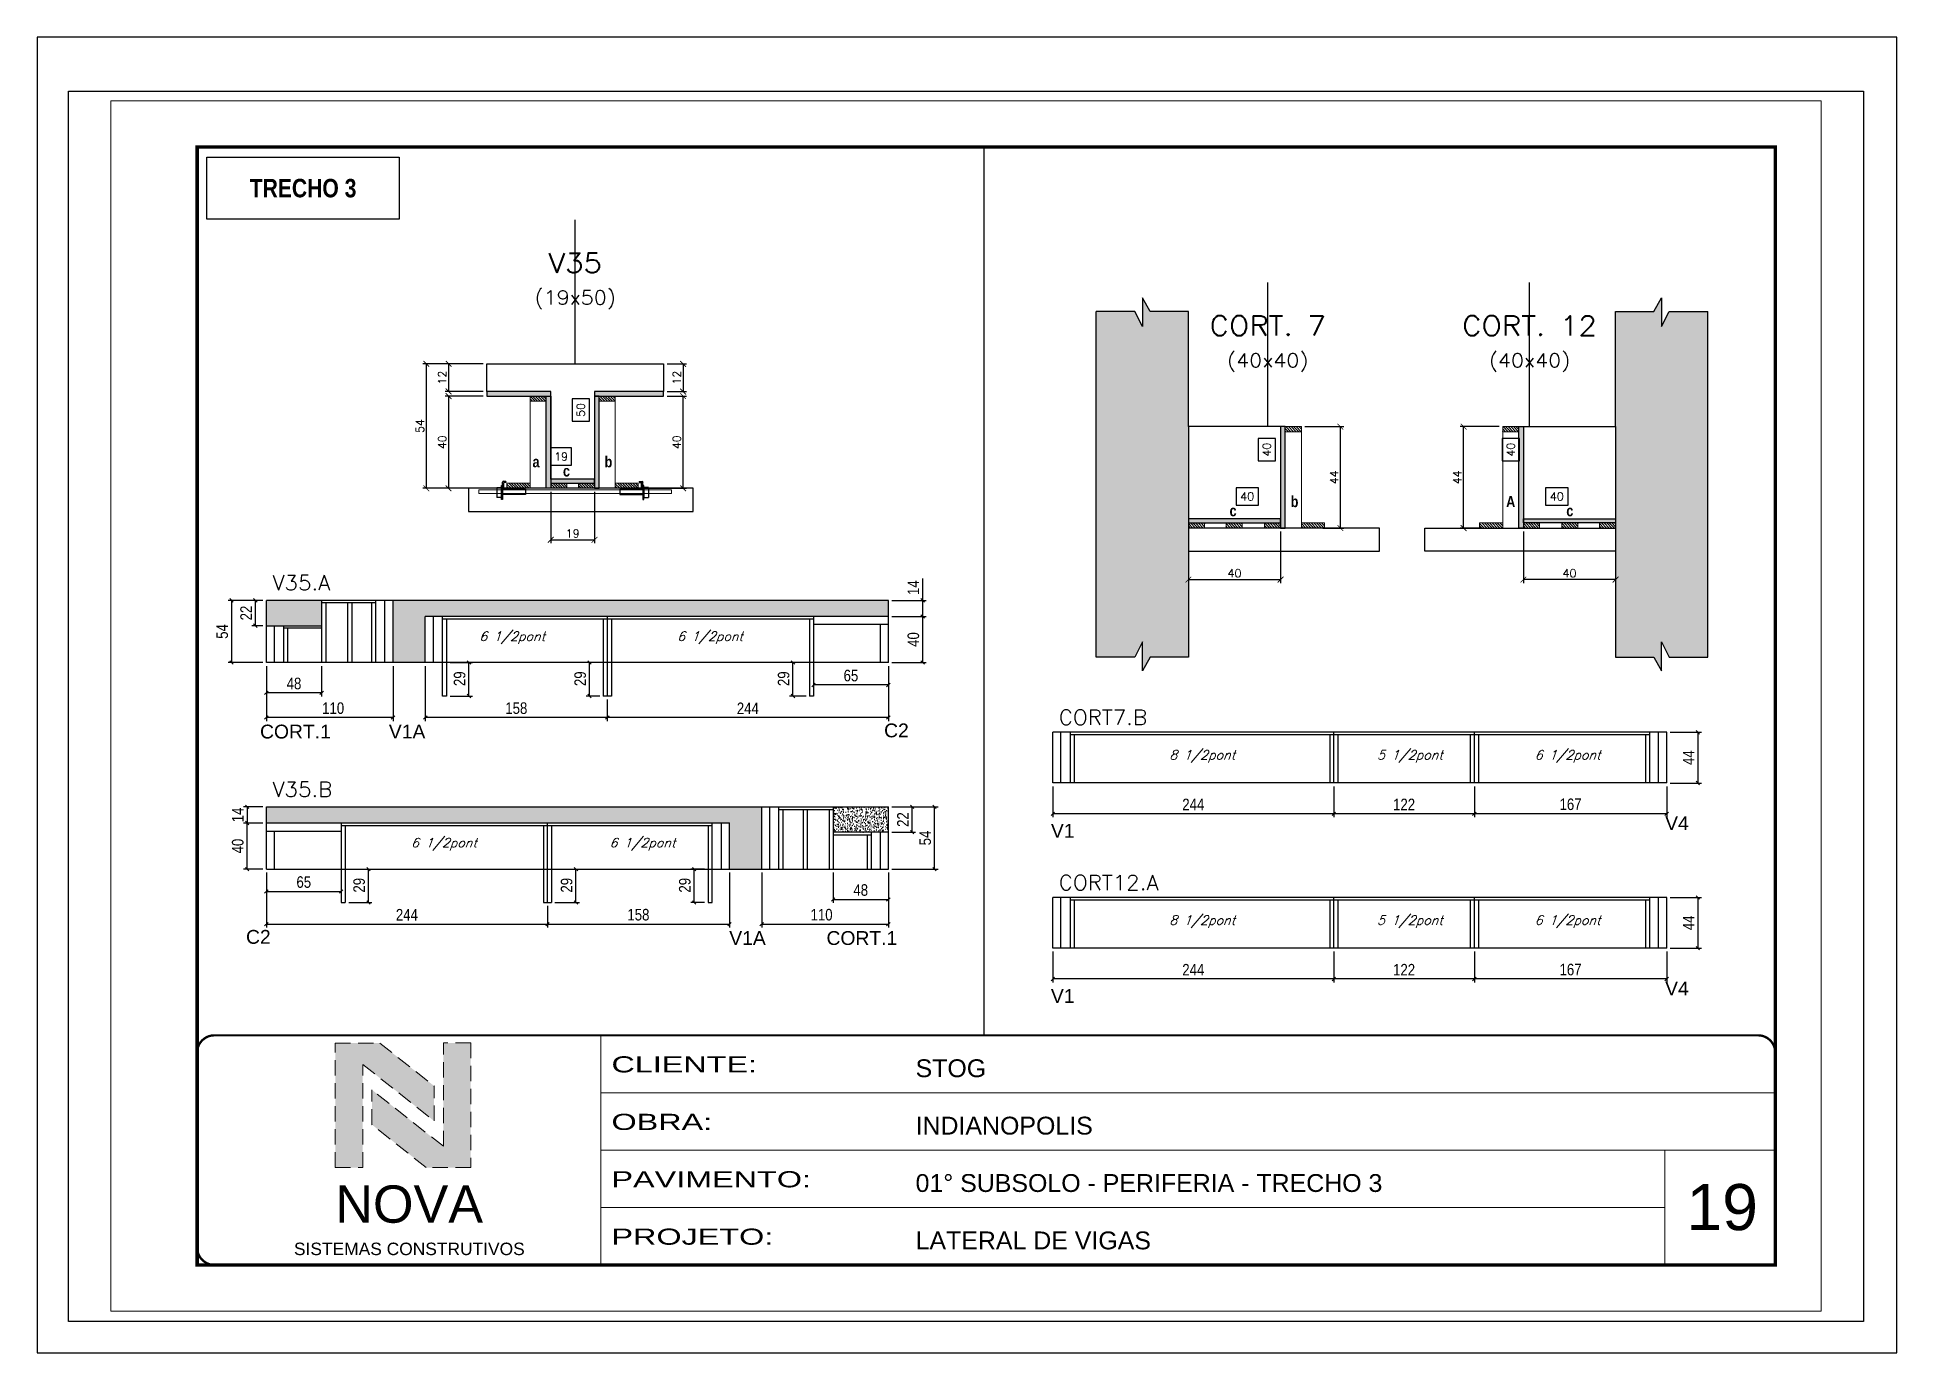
# Paper-space layout '19' of a CAD drawing. Extents: x 0 to 297, y 0 to 210.
# The model-space entities are those that its viewports show. They can reach past a viewport. Long polylines and large blocks are cut down to what shows.
import ezdxf
from ezdxf.enums import TextEntityAlignment as Align

# ---------------------------------------------------------------- set-up
doc = ezdxf.new("R2010")
doc.units = 0
for name, pattern in [('CONTINUO', [0]), ('DASHED', [0.75, 0.5, -0.25]), ('HIDDEN', [9.525, 6.35, -3.175])]:
    doc.linetypes.add(name, pattern=pattern)
for name, color, linetype in [('1', 1, 'Continuous'), ('220', 5, 'Continuous'), ('5', 5, 'Continuous'), ('barrote', 251, 'Continuous'), ('COTA', 241, 'Continuous'), ('Cota Seção (2x)', 4, 'Continuous'), ('detalhes', 4, 'Continuous'), ('Hachura', 253, 'Continuous'), ('NOMENCLATURA', 7, 'Continuous'), ('Painéis', 200, 'Continuous'), ('presilha', 1, 'Continuous'), ('SARR_2.2x7', 40, 'Continuous'), ('SARR_3.5x7', 81, 'Continuous'), ('texto', 7, 'Continuous'), ('Texto de Titulo', 7, 'Continuous'), ('Texto Qtd Sarr', 242, 'Continuous')]:
    doc.layers.add(name, color=color, linetype=linetype)
for name, color, linetype, lineweight in [('CARIMBO', 255, 'Continuous', 9), ('CARIMBO-LEGENDA', 75, 'Continuous', 15), ('CONCRETO', 251, 'Continuous', 25), ('Folhas', 255, 'Continuous', 9), ('Madeira', 126, 'Continuous', 18), ('SARRAFO DE PRESSAO', 251, 'DASHED', 9), ('SCO-___-LAJ', 2, 'Continuous', 0), ('Texto Seção', 7, 'Continuous', 15)]:
    doc.layers.add(name, color=color, linetype=linetype, lineweight=lineweight)
doc.styles.add('arial', font='arial.ttf')
doc.styles.add('COTA TECNICA', font='techl___.ttf', dxfattribs={"height": 10})
doc.styles.add('REGUA-120', font='ROMANS.shx', dxfattribs={"height": 15})
doc.styles.add('ROMANC', font='techb___.ttf', dxfattribs={"height": 2.5})
doc.styles.add('Romans', font='romans.shx')
doc.styles.get("Standard").update_dxf_attribs({"font": 'arial.ttf'})
doc.styles.add('TECNICA', font='techb___.ttf', dxfattribs={"height": 10})
doc.styles.add('Tecnologia', font='')
doc.styles.get('Tecnologia').set_extended_font_data('Forgotten Futurist')
doc.dimstyles.new('Cota Seção (2x)', dxfattribs={"dimtxt": 7, "dimasz": 5, "dimexe": 3, "dimexo": 3, "dimgap": 2, "dimtad": 3, "dimdec": 1, "dimlfac": 0.5, "dimzin": 12, "dimdsep": 46, "dimtxsty": 'Romans', "dimblk": 'ARCHTICK', "dimcen": 0, "dimclrd": 4, "dimclre": 4, "dimclrt": 1, "dimadec": 1, "dimazin": 3, "dimtfac": 1, "dimtdec": 1, "dimtmove": 0, "dimatfit": 3, "dimldrblk": 'OBLIQUE', "dimfxl": 1, "dimtolj": 1, "dimtzin": 12, "dimarcsym": 0})
doc.dimstyles.new('Cota Seção interna', dxfattribs={"dimtxt": 7, "dimasz": 6, "dimexe": 0.18, "dimexo": 2, "dimgap": -4, "dimtad": 3, "dimdec": 1, "dimlfac": 0.5, "dimzin": 12, "dimdsep": 46, "dimtxsty": 'Romans', "dimblk": 'ARCHTICK', "dimcen": 0.09, "dimse1": 1, "dimse2": 1, "dimsd1": 1, "dimsd2": 1, "dimclrd": 180, "dimclre": 5, "dimclrt": 1, "dimadec": 0, "dimazin": 3, "dimtfac": 1, "dimtdec": 1, "dimtofl": 0, "dimtmove": 0, "dimatfit": 3, "dimldrblk": 'ARCHTICK', "dimfxl": 1, "dimtolj": 1, "dimtzin": 0, "dimarcsym": 0})
doc.dimstyles.new('PAINEL', dxfattribs={"dimtxt": 10, "dimasz": 3, "dimexe": 3, "dimexo": 3, "dimgap": 3, "dimtad": 1, "dimdec": 1, "dimzin": 12, "dimdsep": 46, "dimtxsty": 'COTA TECNICA', "dimblk1": 'OBLIQUE', "dimblk2": 'OBLIQUE', "dimsah": 1, "dimcen": 0.9, "dimclrd": 4, "dimclre": 4, "dimclrt": 240, "dimadec": 1, "dimazin": 3, "dimtfac": 1, "dimtdec": 1, "dimtmove": 0, "dimatfit": 3, "dimfxl": 1, "dimtolj": 1, "dimtzin": 12, "dimarcsym": 0})
pattern_1 = [(315, (26508.6246, 4949.8755), (1.12253202, 1.12253202), [])]
pattern_2 = [(315, (27104.2324, 4915.3814), (1.12253202, 1.12253202), [])]
pattern_3 = [(315, (27409.4848, 4915.3814), (1.12253202, 1.12253202), [])]

psp = doc.layouts.new('19')

msp = doc.modelspace()

# ---------------------------------------------------------------- texts
at = {"layer": '5', "linetype": 'Continuous'}
for s, rotation, p in [('CORT.1', 0.00004, (3299.62, 12962.44)), ('V1A', 0.00004, (3411.47, 12962.44)), ('C2', 0.00004, (3841.39, 12963.45)), ('V1', 0.00004, (3986.21, 12876.35)), ('V4', 0.00004, (4519.44, 12882.96)), ('C2', 359.99996, (3287.45, 12784.31)), ('V1A', 359.99996, (3706.97, 12783.29)), ('CORT.1', 359.99996, (3791.37, 12783.29)), ('V1', 0.00004, (3986.21, 12732.97)), ('V4', 0.00004, (4519.44, 12739.58))]:
    msp.add_text(s, height=12, rotation=rotation, dxfattribs=at).set_placement(p)
at = {"layer": 'CARIMBO', "style": 'arial'}
msp.add_text('19', height=40, dxfattribs=at).set_placement((4537.86, 12535.84))
at = {"layer": 'detalhes', "style": 'TECNICA'}
for s, p in [('b', (3598.72, 13197.71)), ('a', (3536.18, 13197.72)), ('c', (3562.6, 13189.76)), ('c', (4141.28, 13155.26)), ('b', (4194.33, 13163.21)), ('A', (4381.39, 13163.21)), ('c', (4433.63, 13155.26))]:
    msp.add_text(s, height=9.6, dxfattribs=at).set_placement(p)
at = {"layer": 'NOMENCLATURA', "color": 2, "insert": (3336.96, 13439.87), "char_height": 16, "attachment_point": 5, "style": 'ROMANC'}
msp.add_mtext('TRECHO 3', dxfattribs=at)
at = {"layer": 'texto', "color": 2, "char_height": 8, "attachment_point": 5, "style": 'Romans'}
for s, insert in [('{\\Q19;\\C256;6 1/2pont}', (3518.54, 13049.85)), ('{\\Q19;\\C256;6 1/2pont}', (3690.31, 13049.85)), ('{\\Q19;\\C256;8 1/2pont}', (4117.61, 12946.9)), ('{\\Q19;\\C256;5 1/2pont}', (4297.88, 12946.9)), ('{\\Q19;\\C256;6 1/2pont}', (4434.79, 12946.9)), ('{\\Q19;\\C256;6 1/2pont}', (3459.32, 12870.7)), ('{\\Q19;\\C256;6 1/2pont}', (3631.68, 12870.7)), ('{\\Q19;\\C256;8 1/2pont}', (4117.61, 12803.52)), ('{\\Q19;\\C256;5 1/2pont}', (4297.88, 12803.52)), ('{\\Q19;\\C256;6 1/2pont}', (4434.79, 12803.52))]:
    msp.add_mtext(s, dxfattribs=dict(at, insert=insert))
at = {"layer": 'Texto Seção', "style": 'REGUA-120', "width": 1.05}
for s, p in [('V35.A', (3310.33, 13091.01)), ('CORT7.B', (3993.03, 12974.29)), ('V35.B', (3310.33, 12911.86)), ('CORT12.A', (3993.03, 12830.91))]:
    msp.add_text(s, height=13, dxfattribs=at).set_placement(p)

# ---------------------------------------------------------------- blocks, each defined once
blk = doc.blocks.new('A$C64660E27')
at = {"layer": 'COTA', "true_color": 0x1a1a1a}
h = blk.add_hatch(color=250, dxfattribs=at)
h.dxf.hatch_style = 1
h.paths.add_polyline_path([(185.4, -11.6), (142.4, -11.6), (142.4, -131.6), (168.8, -131.6), (168.8, -32.2), (237.7, -86.7), (237.7, -53)])
at = {"layer": 'COTA'}
h = blk.add_hatch(color=20, dxfattribs=at)
h.dxf.hatch_style = 1
h.paths.add_polyline_path([(273, -11.4), (246.6, -11.4), (246.6, -111.1), (177.7, -56.6), (177.7, -90.2), (230, -131.6), (273, -131.6)])
for p, q in [((142.4, -131.6), (142.4, -11.6)), ((142.4, -11.6), (185.4, -11.6)), ((185.4, -11.6), (237.7, -53)), ((273, -11.4), (246.6, -11.4)), ((246.6, -111.1), (246.6, -11.4)), ((273, -11.4), (273, -131.6)), ((168.8, -32.2), (237.7, -86.7)), ((168.8, -131.6), (168.8, -32.2)), ((237.7, -86.7), (237.7, -53)), ((246.6, -111.1), (177.7, -56.6)), ((177.7, -90.2), (177.7, -56.6)), ((230, -131.6), (177.7, -90.2)), ((142.4, -131.6), (168.8, -131.6)), ((273, -131.6), (230, -131.6))]:
    blk.add_line(p, q)
at = {"layer": 'CARIMBO-LEGENDA', "color": 7, "linetype": 'Continuous', "ltscale": 100, "style": 'arial'}
blk.add_text('NOVA', height=36, dxfattribs=at).set_placement((142.4, -184.8))
at = {"layer": 'CARIMBO-LEGENDA', "color": 7, "linetype": 'Continuous', "style": 'arial'}
blk.add_text('SISTEMAS CONSTRUTIVOS', height=12, dxfattribs=at).set_placement((102.5, -216))
blk = doc.blocks.new('9999999999')
at = {"color": 30, "linetype": 'CONTINUO'}
for p, q in [((98564.6, 34230.2), (98564.6, 34429.4)), ((98564.6, 34379.6), (99584, 34379.6)), ((98564.6, 34329.8), (99488, 34329.8)), ((99584, 34329.8), (99488, 34329.8)), ((99488, 34329.8), (99488, 34230.2)), ((98564.6, 34280), (99488, 34280))]:
    blk.add_line(p, q, dxfattribs=at)
at = {"color": 30, "linetype": 'CONTINUO', "const_width": 2}
blk.add_lwpolyline([(99584, 34230.2), (99584, 34414.4, 0.414214), (99569, 34429.4), (98229, 34429.4, 0.414214), (98214, 34414.4), (98214, 34245.2, 0.414214), (98229, 34230.2), (99584, 34230.2)], format="xyb", dxfattribs=at)
at = {"layer": 'Folhas'}
blk.add_lwpolyline([(98139, 34190.2), (99624, 34190.2), (99624, 35240.2), (98139, 35240.2)], close=True, dxfattribs=at)
at = {"layer": 'Folhas', "color": 30, "const_width": 3}
blk.add_lwpolyline([(98214, 34230.2), (99584, 34230.2), (99584, 35200.2), (98214, 35200.2)], close=True, dxfattribs=at)
at = {"xscale": 0.9, "yscale": 0.9, "zscale": 0.9}
blk.add_blockref('A$C64660E27', (98205.8, 34433.1), dxfattribs=at)
at = {"color": 7, "linetype": 'Continuous', "ltscale": 5, "style": 'arial'}
for s, height, p in [('STOG', 15.48, (98837.7, 34393.1)), ('INDIANOPOLIS', 15.483, (98837.7, 34343.3)), ('01° SUBSOLO - PERIFERIA - TRECHO 3', 15.483, (98837.7, 34293.5)), ('LATERAL DE VIGAS', 15.483, (98837.7, 34243.7))]:
    blk.add_text(s, height=height, dxfattribs=at).set_placement(p)
at = {"layer": 'Folhas', "color": 7, "style": 'Tecnologia', "width": 1.5}
for s, p in [('CLIENTE:', (98573.7, 34397.2)), ('OBRA:', (98573.7, 34347.3)), ('PAVIMENTO:', (98573.7, 34297.5)), ('PROJETO:', (98573.7, 34247.7))]:
    blk.add_text(s, height=14, dxfattribs=at).set_placement(p)
blk = doc.blocks.new('_Oblique')
at = {"layer": '1', "color": 0, "lineweight": -2}
blk.add_line((-0.5, -0.5), (0.5, 0.5), dxfattribs=at)
blk = doc.blocks.new('*D421')
at = {"layer": 'COTA', "color": 4, "linetype": 'ByBlock', "lineweight": -2, "transparency": 16777216}
for p, q in [((3305.1, 12846.1), (3305.1, 12798.4)), ((3549.1, 12817.1), (3549.1, 12798.4)), ((3305.1, 12801.4), (3549.1, 12801.4))]:
    blk.add_line(p, q, dxfattribs=at)
at = {"layer": 'Defpoints', "color": 0, "linetype": 'ByBlock', "transparency": 16777216}
for p in [(3305.1, 12849.1), (3549.1, 12820.1), (3549.1, 12801.4)]:
    blk.add_point(p, dxfattribs=at)
at = {"layer": 'COTA', "color": 4, "linetype": 'ByBlock', "lineweight": -2, "transparency": 16777216, "xscale": 3, "yscale": 3, "zscale": 3, "rotation": 180}
blk.add_blockref('_Oblique', (3305.1, 12801.4), dxfattribs=at)
at = {"layer": 'COTA', "color": 4, "linetype": 'ByBlock', "lineweight": -2, "transparency": 16777216, "xscale": 3, "yscale": 3, "zscale": 3}
blk.add_blockref('_Oblique', (3549.1, 12801.4), dxfattribs=at)
at = {"layer": 'COTA', "color": 240, "linetype": 'ByBlock', "transparency": 16777216, "insert": (3427.1, 12809.5), "char_height": 10, "attachment_point": 5, "style": 'COTA TECNICA'}
blk.add_mtext('\\A1;244', dxfattribs=at)
blk = doc.blocks.new('*D385')
at = {"layer": 'COTA', "color": 4, "linetype": 'ByBlock', "lineweight": -2, "transparency": 16777216}
for p, q in [((3707.1, 12846.1), (3707.1, 12798.4)), ((3549.1, 12817.1), (3549.1, 12798.4)), ((3549.1, 12801.4), (3707.1, 12801.4))]:
    blk.add_line(p, q, dxfattribs=at)
at = {"layer": 'Defpoints', "color": 0, "linetype": 'ByBlock', "transparency": 16777216}
for p in [(3707.1, 12849.1), (3549.1, 12820.1), (3707.1, 12801.4)]:
    blk.add_point(p, dxfattribs=at)
at = {"layer": 'COTA', "color": 4, "linetype": 'ByBlock', "lineweight": -2, "transparency": 16777216, "xscale": 3, "yscale": 3, "zscale": 3, "rotation": 180}
blk.add_blockref('_Oblique', (3549.1, 12801.4), dxfattribs=at)
at = {"layer": 'COTA', "color": 4, "linetype": 'ByBlock', "lineweight": -2, "transparency": 16777216, "xscale": 3, "yscale": 3, "zscale": 3}
blk.add_blockref('_Oblique', (3707.1, 12801.4), dxfattribs=at)
at = {"layer": 'COTA', "color": 240, "linetype": 'ByBlock', "transparency": 16777216, "insert": (3628.1, 12809.5), "char_height": 10, "width": 210.731, "attachment_point": 5, "style": 'COTA TECNICA'}
blk.add_mtext('\\A1;158', dxfattribs=at)
blk = doc.blocks.new('*D386')
at = {"layer": 'COTA', "color": 4, "lineweight": -2, "transparency": 16777216}
for p, q in [((3735.1, 12846.1), (3735.1, 12798.4)), ((3845.1, 12842.4), (3845.1, 12798.4)), ((3735.1, 12801.4), (3845.1, 12801.4))]:
    blk.add_line(p, q, dxfattribs=at)
at = {"layer": 'Defpoints', "color": 0, "transparency": 16777216}
for p in [(3735.1, 12849.1), (3845.1, 12845.4), (3845.1, 12801.4)]:
    blk.add_point(p, dxfattribs=at)
at = {"layer": 'COTA', "color": 4, "lineweight": -2, "transparency": 16777216, "xscale": 3, "yscale": 3, "zscale": 3, "rotation": 180}
blk.add_blockref('_Oblique', (3735.1, 12801.4), dxfattribs=at)
at = {"layer": 'COTA', "color": 4, "lineweight": -2, "transparency": 16777216, "xscale": 3, "yscale": 3, "zscale": 3}
blk.add_blockref('_Oblique', (3845.1, 12801.4), dxfattribs=at)
at = {"layer": 'COTA', "color": 240, "transparency": 16777216, "insert": (3787.1, 12809.5), "char_height": 10, "attachment_point": 5, "style": 'COTA TECNICA'}
blk.add_mtext('\\A1;110', dxfattribs=at)
blk = doc.blocks.new('*D839')
at = {"layer": 'COTA', "color": 4, "lineweight": -2, "transparency": 16777216}
for p, q in [((3797.1, 12846.1), (3797.1, 12819.8)), ((3845.1, 12846.1), (3845.1, 12819.8)), ((3797.1, 12822.8), (3845.1, 12822.8))]:
    blk.add_line(p, q, dxfattribs=at)
at = {"layer": 'Defpoints', "color": 0, "transparency": 16777216}
for p in [(3797.1, 12849.1), (3845.1, 12849.1), (3845.1, 12822.8)]:
    blk.add_point(p, dxfattribs=at)
at = {"layer": 'COTA', "color": 4, "lineweight": -2, "transparency": 16777216, "xscale": 3, "yscale": 3, "zscale": 3, "rotation": 180}
blk.add_blockref('_Oblique', (3797.1, 12822.8), dxfattribs=at)
at = {"layer": 'COTA', "color": 4, "lineweight": -2, "transparency": 16777216, "xscale": 3, "yscale": 3, "zscale": 3}
blk.add_blockref('_Oblique', (3845.1, 12822.8), dxfattribs=at)
at = {"layer": 'COTA', "color": 240, "transparency": 16777216, "insert": (3821.1, 12830.9), "char_height": 10, "attachment_point": 5, "style": 'COTA TECNICA'}
blk.add_mtext('\\A1;48', dxfattribs=at)
blk = doc.blocks.new('*D840')
at = {"layer": 'COTA', "color": 4, "lineweight": -2, "transparency": 16777216}
for p, q in [((3555.6, 12849.1), (3576.9, 12849.1)), ((3573.9, 12820.1), (3573.9, 12849.1)), ((3555.6, 12820.1), (3576.9, 12820.1))]:
    blk.add_line(p, q, dxfattribs=at)
at = {"layer": 'Defpoints', "color": 0, "transparency": 16777216}
for p in [(3552.6, 12849.1), (3573.9, 12849.1), (3552.6, 12820.1)]:
    blk.add_point(p, dxfattribs=at)
at = {"layer": 'COTA', "color": 4, "lineweight": -2, "transparency": 16777216, "xscale": 3, "yscale": 3, "zscale": 3}
for p, rotation in [((3573.9, 12849.1), 90), ((3573.9, 12820.1), 270)]:
    blk.add_blockref('_Oblique', p, dxfattribs=dict(at, rotation=rotation))
at = {"layer": 'COTA', "color": 240, "transparency": 16777216, "insert": (3565.8, 12835.1), "char_height": 10, "attachment_point": 5, "rotation": 90, "style": 'COTA TECNICA'}
blk.add_mtext('\\A1;29', dxfattribs=at)
blk = doc.blocks.new('*D841')
at = {"layer": 'COTA', "color": 4, "lineweight": -2, "transparency": 16777216}
for p, q in [((3685.6, 12849.1), (3673.5, 12849.1)), ((3676.5, 12820.1), (3676.5, 12849.1)), ((3685.6, 12820.1), (3673.5, 12820.1))]:
    blk.add_line(p, q, dxfattribs=at)
at = {"layer": 'Defpoints', "color": 0, "transparency": 16777216}
for p in [(3676.5, 12849.1), (3688.6, 12849.1), (3688.6, 12820.1)]:
    blk.add_point(p, dxfattribs=at)
at = {"layer": 'COTA', "color": 4, "lineweight": -2, "transparency": 16777216, "xscale": 3, "yscale": 3, "zscale": 3}
for p, rotation in [((3676.5, 12849.1), 90), ((3676.5, 12820.1), 270)]:
    blk.add_blockref('_Oblique', p, dxfattribs=dict(at, rotation=rotation))
at = {"layer": 'COTA', "color": 240, "transparency": 16777216, "insert": (3668.4, 12835.1), "char_height": 10, "attachment_point": 5, "rotation": 90, "style": 'COTA TECNICA'}
blk.add_mtext('\\A1;29', dxfattribs=at)
blk = doc.blocks.new('*D842')
at = {"layer": 'COTA', "color": 4, "lineweight": -2, "transparency": 16777216}
for p, q in [((3376.6, 12849.1), (3396.8, 12849.1)), ((3393.8, 12820.1), (3393.8, 12849.1)), ((3376.6, 12820.1), (3396.8, 12820.1))]:
    blk.add_line(p, q, dxfattribs=at)
at = {"layer": 'Defpoints', "color": 0, "transparency": 16777216}
for p in [(3373.6, 12849.1), (3393.8, 12849.1), (3373.6, 12820.1)]:
    blk.add_point(p, dxfattribs=at)
at = {"layer": 'COTA', "color": 4, "lineweight": -2, "transparency": 16777216, "xscale": 3, "yscale": 3, "zscale": 3}
for p, rotation in [((3393.8, 12849.1), 90), ((3393.8, 12820.1), 270)]:
    blk.add_blockref('_Oblique', p, dxfattribs=dict(at, rotation=rotation))
at = {"layer": 'COTA', "color": 240, "transparency": 16777216, "insert": (3385.7, 12835.1), "char_height": 10, "attachment_point": 5, "rotation": 90, "style": 'COTA TECNICA'}
blk.add_mtext('\\A1;29', dxfattribs=at)
blk = doc.blocks.new('titulo1')
at = {"layer": 'Defpoints', "color": 252, "linetype": 'HIDDEN', "ltscale": 2}
blk.add_line((0, 0), (0, 125), dxfattribs=at)
at = {"layer": 'Defpoints', "style": 'Romans', "oblique": 15}
blk.add_attdef('FOLHA', text='', height=10, dxfattribs=at).set_placement((0, 15.6), align=Align.MIDDLE_CENTER)
at = {"layer": 'Texto Qtd Sarr', "color": 3, "style": 'Romans', "oblique": 15}
for tag, height, p in [('TITULO', 17, (0, 71.4)), ('SEÇÃO', 12, (0, 41.5))]:
    blk.add_attdef(tag, text='', height=height, dxfattribs=at).set_placement(p, align=Align.MIDDLE_CENTER)
blk = doc.blocks.new('_ArchTick')
at = {"color": 0, "linetype": 'ByBlock', "const_width": 0.15}
blk.add_lwpolyline([(-0.5, -0.5), (0.5, 0.5)], dxfattribs=at)
blk = doc.blocks.new('*D387')
at = {"layer": 'COTA', "color": 4, "lineweight": -2, "transparency": 16777216}
for p, q in [((3653, 13287.5), (3669.9, 13287.5)), ((3666.9, 13287.5), (3666.9, 13263.5)), ((3653, 13263.5), (3669.9, 13263.5))]:
    blk.add_line(p, q, dxfattribs=at)
at = {"layer": 'Defpoints', "color": 0, "transparency": 16777216}
for p in [(3650, 13287.5), (3650, 13263.5), (3666.9, 13263.5)]:
    blk.add_point(p, dxfattribs=at)
at = {"layer": 'COTA', "color": 4, "lineweight": -2, "transparency": 16777216, "xscale": 5, "yscale": 5, "zscale": 5}
for p, rotation in [((3666.9, 13287.5), 90), ((3666.9, 13263.5), 270)]:
    blk.add_blockref('_ArchTick', p, dxfattribs=dict(at, rotation=rotation))
at = {"layer": 'COTA', "color": 1, "transparency": 16777216, "insert": (3661.4, 13275.5), "char_height": 7, "attachment_point": 5, "rotation": 90, "style": 'Romans'}
blk.add_mtext('\\A1;12', dxfattribs=at)
blk = doc.blocks.new('*D388')
at = {"layer": 'COTA', "color": 4, "lineweight": -2, "transparency": 16777216}
for p, q in [((3493.4, 13287.5), (3441, 13287.5)), ((3444, 13179.5), (3444, 13287.5)), ((3515.4, 13179.5), (3441, 13179.5))]:
    blk.add_line(p, q, dxfattribs=at)
at = {"layer": 'Defpoints', "color": 0, "transparency": 16777216}
for p in [(3444, 13287.5), (3496.4, 13287.5), (3518.4, 13179.5)]:
    blk.add_point(p, dxfattribs=at)
at = {"layer": 'COTA', "color": 4, "lineweight": -2, "transparency": 16777216, "xscale": 5, "yscale": 5, "zscale": 5}
for p, rotation in [((3444, 13287.5), 90), ((3444, 13179.5), 270)]:
    blk.add_blockref('_ArchTick', p, dxfattribs=dict(at, rotation=rotation))
at = {"layer": 'COTA', "color": 1, "transparency": 16777216, "insert": (3438.5, 13233.5), "char_height": 7, "attachment_point": 5, "rotation": 90, "style": 'Romans'}
blk.add_mtext('\\A1;54', dxfattribs=at)
blk = doc.blocks.new('*D389')
at = {"layer": 'COTA', "color": 4, "lineweight": -2, "transparency": 16777216}
for p, q in [((3653, 13259.5), (3669.9, 13259.5)), ((3666.9, 13179.5), (3666.9, 13259.5)), ((3626.6, 13179.5), (3669.9, 13179.5))]:
    blk.add_line(p, q, dxfattribs=at)
at = {"layer": 'Defpoints', "color": 0, "transparency": 16777216}
for p in [(3650, 13259.5), (3666.9, 13259.5), (3623.6, 13179.5)]:
    blk.add_point(p, dxfattribs=at)
at = {"layer": 'COTA', "color": 4, "lineweight": -2, "transparency": 16777216, "xscale": 5, "yscale": 5, "zscale": 5}
for p, rotation in [((3666.9, 13259.5), 90), ((3666.9, 13179.5), 270)]:
    blk.add_blockref('_ArchTick', p, dxfattribs=dict(at, rotation=rotation))
at = {"layer": 'COTA', "color": 1, "transparency": 16777216, "insert": (3661.4, 13219.5), "char_height": 7, "attachment_point": 5, "rotation": 90, "style": 'Romans'}
blk.add_mtext('\\A1;40', dxfattribs=at)
blk = doc.blocks.new('*D390')
at = {"layer": 'Cota Seção (2x)', "color": 180, "lineweight": -2, "transparency": 16777216}
for p, q in [((3585.5, 13257.2), (3570.5, 13257.2)), ((3570.5, 13257.2), (3570.5, 13237.9)), ((3585.5, 13237.9), (3585.5, 13257.2)), ((3570.5, 13237.9), (3585.5, 13237.9))]:
    blk.add_line(p, q, dxfattribs=at)
at = {"layer": 'Defpoints', "color": 0, "transparency": 16777216}
for p in [(3589.5, 13287.5), (3601, 13287.5), (3601, 13187.5)]:
    blk.add_point(p, dxfattribs=at)
at = {"layer": 'Cota Seção (2x)', "color": 1, "transparency": 16777216, "insert": (3578, 13247.5), "char_height": 7, "attachment_point": 5, "rotation": 90, "style": 'Romans'}
blk.add_mtext('\\A1;50', dxfattribs=at)
blk = doc.blocks.new('*D391')
at = {"layer": 'COTA', "color": 4, "lineweight": -2, "transparency": 16777216}
for p, q in [((3493.4, 13287.5), (3460.3, 13287.5)), ((3463.3, 13287.5), (3463.3, 13263.5)), ((3493.4, 13263.5), (3460.3, 13263.5))]:
    blk.add_line(p, q, dxfattribs=at)
at = {"layer": 'Defpoints', "color": 0, "transparency": 16777216}
for p in [(3496.4, 13287.5), (3463.3, 13263.5), (3496.4, 13263.5)]:
    blk.add_point(p, dxfattribs=at)
at = {"layer": 'COTA', "color": 4, "lineweight": -2, "transparency": 16777216, "xscale": 5, "yscale": 5, "zscale": 5}
for p, rotation in [((3463.3, 13287.5), 90), ((3463.3, 13263.5), 270)]:
    blk.add_blockref('_ArchTick', p, dxfattribs=dict(at, rotation=rotation))
at = {"layer": 'COTA', "color": 1, "transparency": 16777216, "insert": (3457.8, 13275.5), "char_height": 7, "attachment_point": 5, "rotation": 90, "style": 'Romans'}
blk.add_mtext('\\A1;12', dxfattribs=at)
blk = doc.blocks.new('*D392')
at = {"layer": 'COTA', "color": 4, "lineweight": -2, "transparency": 16777216}
for p, q in [((3493.4, 13259.5), (3460.3, 13259.5)), ((3463.3, 13259.5), (3463.3, 13179.5)), ((3515.4, 13179.5), (3460.3, 13179.5))]:
    blk.add_line(p, q, dxfattribs=at)
at = {"layer": 'Defpoints', "color": 0, "transparency": 16777216}
for p in [(3496.4, 13259.5), (3463.3, 13179.5), (3518.4, 13179.5)]:
    blk.add_point(p, dxfattribs=at)
at = {"layer": 'COTA', "color": 4, "lineweight": -2, "transparency": 16777216, "xscale": 5, "yscale": 5, "zscale": 5}
for p, rotation in [((3463.3, 13259.5), 90), ((3463.3, 13179.5), 270)]:
    blk.add_blockref('_ArchTick', p, dxfattribs=dict(at, rotation=rotation))
at = {"layer": 'COTA', "color": 1, "transparency": 16777216, "insert": (3457.8, 13219.5), "char_height": 7, "attachment_point": 5, "rotation": 90, "style": 'Romans'}
blk.add_mtext('\\A1;40', dxfattribs=at)
blk = doc.blocks.new('PRESILHA METÁLICA 1')
at = {"layer": 'presilha'}
for p, q in [((0, 13), (6, 13)), ((0, 13), (0, 0)), ((6, 0), (0, 0)), ((6, 15.5), (7.5, 15.5)), ((6, -2.5), (6, 15.5)), ((6, 13), (6, 0)), ((7.5, 10.6), (7.5, 19.9)), ((7.5, 15.5), (7.5, -2.5)), ((37.5, 4.1), (7.5, 4.1)), ((12, 21), (8.6, 21)), ((9, 11.6), (9, 18.9)), ((12, 19.5), (9.6, 19.5)), ((37.5, 11), (9.6, 11)), ((12, 21), (12, 19.5)), ((37.5, 11), (37.5, 4.1)), ((7.5, -2.5), (6, -2.5))]:
    blk.add_line(p, q, dxfattribs=at)
for centre, radius, start, end in [((8.6, 19.9), 1.14, 90, 180), ((9.6, 18.9), 0.57, 90, 180), ((9.6, 11.6), 0.57, 180, 270)]:
    blk.add_arc(centre, radius, start, end, dxfattribs=at)
blk = doc.blocks.new('*D393')
at = {"layer": 'COTA', "color": 4, "lineweight": -2, "transparency": 16777216}
for p, q in [((3552, 13176.5), (3552, 13131.8)), ((3590, 13176.5), (3590, 13131.8)), ((3552, 13134.8), (3590, 13134.8))]:
    blk.add_line(p, q, dxfattribs=at)
at = {"layer": 'Defpoints', "color": 0, "transparency": 16777216}
for p in [(3552, 13179.5), (3590, 13179.5), (3590, 13134.8)]:
    blk.add_point(p, dxfattribs=at)
at = {"layer": 'COTA', "color": 4, "lineweight": -2, "transparency": 16777216, "xscale": 5, "yscale": 5, "zscale": 5, "rotation": 180}
blk.add_blockref('_ArchTick', (3552, 13134.8), dxfattribs=at)
at = {"layer": 'COTA', "color": 4, "lineweight": -2, "transparency": 16777216, "xscale": 5, "yscale": 5, "zscale": 5}
blk.add_blockref('_ArchTick', (3590, 13134.8), dxfattribs=at)
at = {"layer": 'COTA', "color": 1, "transparency": 16777216, "insert": (3571, 13140.3), "char_height": 7, "attachment_point": 5, "style": 'Romans'}
blk.add_mtext('\\A1;19', dxfattribs=at)
blk = doc.blocks.new('*D394')
at = {"layer": 'Cota Seção (2x)', "color": 180, "lineweight": -2, "transparency": 16777216}
for p, q in [((3570, 13214.5), (3552, 13214.5)), ((3552, 13214.5), (3552, 13199.5)), ((3570, 13199.5), (3570, 13214.5)), ((3552, 13199.5), (3570, 13199.5))]:
    blk.add_line(p, q, dxfattribs=at)
at = {"layer": 'Defpoints', "color": 0, "transparency": 16777216}
for p in [(3590, 13195.5), (3552, 13179.5), (3590, 13179.5)]:
    blk.add_point(p, dxfattribs=at)
at = {"layer": 'Cota Seção (2x)', "color": 1, "transparency": 16777216, "insert": (3561, 13207), "char_height": 7, "attachment_point": 5, "style": 'Romans'}
blk.add_mtext('\\A1;19', dxfattribs=at)
blk = doc.blocks.new('*D846')
at = {"layer": 'COTA', "color": 4, "lineweight": -2, "transparency": 16777216}
for p, q in [((3848.1, 12903.1), (3888.2, 12903.1)), ((3885.2, 12849.1), (3885.2, 12903.1)), ((3848.1, 12849.1), (3888.2, 12849.1))]:
    blk.add_line(p, q, dxfattribs=at)
at = {"layer": 'Defpoints', "color": 0, "transparency": 16777216}
for p in [(3845.1, 12903.1), (3885.2, 12903.1), (3845.1, 12849.1)]:
    blk.add_point(p, dxfattribs=at)
at = {"layer": 'COTA', "color": 4, "lineweight": -2, "transparency": 16777216, "xscale": 3, "yscale": 3, "zscale": 3}
for p, rotation in [((3885.2, 12903.1), 90), ((3885.2, 12849.1), 270)]:
    blk.add_blockref('_Oblique', p, dxfattribs=dict(at, rotation=rotation))
at = {"layer": 'COTA', "color": 240, "transparency": 16777216, "insert": (3877.1, 12876.1), "char_height": 10, "attachment_point": 5, "rotation": 90, "style": 'COTA TECNICA'}
blk.add_mtext('\\A1;54', dxfattribs=at)
blk = doc.blocks.new('*D825')
at = {"layer": 'COTA', "color": 4, "lineweight": -2, "transparency": 16777216}
for p, q in [((3305.1, 12846.1), (3305.1, 12826.7)), ((3370.1, 12846.1), (3370.1, 12826.7)), ((3305.1, 12829.7), (3370.1, 12829.7))]:
    blk.add_line(p, q, dxfattribs=at)
at = {"layer": 'Defpoints', "color": 0, "transparency": 16777216}
for p in [(3305.1, 12849.1), (3370.1, 12849.1), (3370.1, 12829.7)]:
    blk.add_point(p, dxfattribs=at)
at = {"layer": 'COTA', "color": 4, "lineweight": -2, "transparency": 16777216, "xscale": 3, "yscale": 3, "zscale": 3, "rotation": 180}
blk.add_blockref('_Oblique', (3305.1, 12829.7), dxfattribs=at)
at = {"layer": 'COTA', "color": 4, "lineweight": -2, "transparency": 16777216, "xscale": 3, "yscale": 3, "zscale": 3}
blk.add_blockref('_Oblique', (3370.1, 12829.7), dxfattribs=at)
at = {"layer": 'COTA', "color": 240, "transparency": 16777216, "insert": (3337.6, 12837.8), "char_height": 10, "attachment_point": 5, "style": 'COTA TECNICA'}
blk.add_mtext('\\A1;65', dxfattribs=at)
blk = doc.blocks.new('*D366')
at = {"layer": 'COTA', "color": 4, "linetype": 'ByBlock', "lineweight": -2, "transparency": 16777216}
for p, q in [((3845.1, 13025.3), (3845.1, 12977.6)), ((3601.1, 12996.3), (3601.1, 12977.6)), ((3845.1, 12980.6), (3601.1, 12980.6))]:
    blk.add_line(p, q, dxfattribs=at)
at = {"layer": 'Defpoints', "color": 0, "linetype": 'ByBlock', "transparency": 16777216}
for p in [(3845.1, 13028.3), (3601.1, 12999.3), (3601.1, 12980.6)]:
    blk.add_point(p, dxfattribs=at)
at = {"layer": 'COTA', "color": 4, "linetype": 'ByBlock', "lineweight": -2, "transparency": 16777216, "xscale": 3, "yscale": 3, "zscale": 3, "rotation": 180}
blk.add_blockref('_Oblique', (3601.1, 12980.6), dxfattribs=at)
at = {"layer": 'COTA', "color": 4, "linetype": 'ByBlock', "lineweight": -2, "transparency": 16777216, "xscale": 3, "yscale": 3, "zscale": 3}
blk.add_blockref('_Oblique', (3845.1, 12980.6), dxfattribs=at)
at = {"layer": 'COTA', "color": 240, "linetype": 'ByBlock', "transparency": 16777216, "insert": (3723.1, 12988.6), "char_height": 10, "attachment_point": 5, "style": 'COTA TECNICA'}
blk.add_mtext('\\A1;244', dxfattribs=at)
blk = doc.blocks.new('*D367')
at = {"layer": 'COTA', "color": 4, "linetype": 'ByBlock', "lineweight": -2, "transparency": 16777216}
for p, q in [((3443.1, 13025.3), (3443.1, 12977.6)), ((3601.1, 12996.3), (3601.1, 12977.6)), ((3601.1, 12980.6), (3443.1, 12980.6))]:
    blk.add_line(p, q, dxfattribs=at)
at = {"layer": 'Defpoints', "color": 0, "linetype": 'ByBlock', "transparency": 16777216}
for p in [(3443.1, 13028.3), (3601.1, 12999.3), (3443.1, 12980.6)]:
    blk.add_point(p, dxfattribs=at)
at = {"layer": 'COTA', "color": 4, "linetype": 'ByBlock', "lineweight": -2, "transparency": 16777216, "xscale": 3, "yscale": 3, "zscale": 3, "rotation": 180}
blk.add_blockref('_Oblique', (3443.1, 12980.6), dxfattribs=at)
at = {"layer": 'COTA', "color": 4, "linetype": 'ByBlock', "lineweight": -2, "transparency": 16777216, "xscale": 3, "yscale": 3, "zscale": 3}
blk.add_blockref('_Oblique', (3601.1, 12980.6), dxfattribs=at)
at = {"layer": 'COTA', "color": 240, "linetype": 'ByBlock', "transparency": 16777216, "insert": (3522.1, 12988.7), "char_height": 10, "width": 210.731, "attachment_point": 5, "style": 'COTA TECNICA'}
blk.add_mtext('\\A1;158', dxfattribs=at)
blk = doc.blocks.new('*D368')
at = {"layer": 'COTA', "color": 4, "lineweight": -2, "transparency": 16777216}
for p, q in [((3305.1, 13021.6), (3305.1, 12977.6)), ((3415.1, 13025.3), (3415.1, 12977.6)), ((3415.1, 12980.6), (3305.1, 12980.6))]:
    blk.add_line(p, q, dxfattribs=at)
at = {"layer": 'Defpoints', "color": 0, "transparency": 16777216}
for p in [(3415.1, 13028.3), (3305.1, 13024.6), (3305.1, 12980.6)]:
    blk.add_point(p, dxfattribs=at)
at = {"layer": 'COTA', "color": 4, "lineweight": -2, "transparency": 16777216, "xscale": 3, "yscale": 3, "zscale": 3, "rotation": 180}
blk.add_blockref('_Oblique', (3305.1, 12980.6), dxfattribs=at)
at = {"layer": 'COTA', "color": 4, "lineweight": -2, "transparency": 16777216, "xscale": 3, "yscale": 3, "zscale": 3}
blk.add_blockref('_Oblique', (3415.1, 12980.6), dxfattribs=at)
at = {"layer": 'COTA', "color": 240, "transparency": 16777216, "insert": (3363.1, 12988.7), "char_height": 10, "attachment_point": 5, "style": 'COTA TECNICA'}
blk.add_mtext('\\A1;110', dxfattribs=at)
blk = doc.blocks.new('*D826')
at = {"layer": 'COTA', "color": 4, "lineweight": -2, "transparency": 16777216}
for p, q in [((3305.1, 13025.3), (3305.1, 12999)), ((3353.1, 13025.3), (3353.1, 12999)), ((3353.1, 13002), (3305.1, 13002))]:
    blk.add_line(p, q, dxfattribs=at)
at = {"layer": 'Defpoints', "color": 0, "transparency": 16777216}
for p in [(3305.1, 13028.3), (3353.1, 13028.3), (3305.1, 13002)]:
    blk.add_point(p, dxfattribs=at)
at = {"layer": 'COTA', "color": 4, "lineweight": -2, "transparency": 16777216, "xscale": 3, "yscale": 3, "zscale": 3, "rotation": 180}
blk.add_blockref('_Oblique', (3305.1, 13002), dxfattribs=at)
at = {"layer": 'COTA', "color": 4, "lineweight": -2, "transparency": 16777216, "xscale": 3, "yscale": 3, "zscale": 3}
blk.add_blockref('_Oblique', (3353.1, 13002), dxfattribs=at)
at = {"layer": 'COTA', "color": 240, "transparency": 16777216, "insert": (3329.1, 13010.1), "char_height": 10, "attachment_point": 5, "style": 'COTA TECNICA'}
blk.add_mtext('\\A1;48', dxfattribs=at)
blk = doc.blocks.new('*D827')
at = {"layer": 'COTA', "color": 4, "lineweight": -2, "transparency": 16777216}
for p, q in [((3594.6, 13028.3), (3582.7, 13028.3)), ((3585.7, 12999.3), (3585.7, 13028.3)), ((3594.6, 12999.3), (3582.7, 12999.3))]:
    blk.add_line(p, q, dxfattribs=at)
at = {"layer": 'Defpoints', "color": 0, "transparency": 16777216}
for p in [(3585.7, 13028.3), (3597.6, 13028.3), (3597.6, 12999.3)]:
    blk.add_point(p, dxfattribs=at)
at = {"layer": 'COTA', "color": 4, "lineweight": -2, "transparency": 16777216, "xscale": 3, "yscale": 3, "zscale": 3}
for p, rotation in [((3585.7, 13028.3), 90), ((3585.7, 12999.3), 270)]:
    blk.add_blockref('_Oblique', p, dxfattribs=dict(at, rotation=rotation))
at = {"layer": 'COTA', "color": 240, "transparency": 16777216, "insert": (3577.6, 13014.3), "char_height": 10, "attachment_point": 5, "rotation": 90, "style": 'COTA TECNICA'}
blk.add_mtext('\\A1;29', dxfattribs=at)
blk = doc.blocks.new('*D828')
at = {"layer": 'COTA', "color": 4, "lineweight": -2, "transparency": 16777216}
for p, q in [((3464.6, 13028.3), (3484, 13028.3)), ((3481, 12999.3), (3481, 13028.3)), ((3464.6, 12999.3), (3484, 12999.3))]:
    blk.add_line(p, q, dxfattribs=at)
at = {"layer": 'Defpoints', "color": 0, "transparency": 16777216}
for p in [(3461.6, 13028.3), (3481, 13028.3), (3461.6, 12999.3)]:
    blk.add_point(p, dxfattribs=at)
at = {"layer": 'COTA', "color": 4, "lineweight": -2, "transparency": 16777216, "xscale": 3, "yscale": 3, "zscale": 3}
for p, rotation in [((3481, 13028.3), 90), ((3481, 12999.3), 270)]:
    blk.add_blockref('_Oblique', p, dxfattribs=dict(at, rotation=rotation))
at = {"layer": 'COTA', "color": 240, "transparency": 16777216, "insert": (3472.9, 13014.3), "char_height": 10, "attachment_point": 5, "rotation": 90, "style": 'COTA TECNICA'}
blk.add_mtext('\\A1;29', dxfattribs=at)
blk = doc.blocks.new('*D829')
at = {"layer": 'COTA', "color": 4, "lineweight": -2, "transparency": 16777216}
for p, q in [((3773.6, 13028.3), (3759.3, 13028.3)), ((3762.3, 12999.3), (3762.3, 13028.3)), ((3773.6, 12999.3), (3759.3, 12999.3))]:
    blk.add_line(p, q, dxfattribs=at)
at = {"layer": 'Defpoints', "color": 0, "transparency": 16777216}
for p in [(3762.3, 13028.3), (3776.6, 13028.3), (3776.6, 12999.3)]:
    blk.add_point(p, dxfattribs=at)
at = {"layer": 'COTA', "color": 4, "lineweight": -2, "transparency": 16777216, "xscale": 3, "yscale": 3, "zscale": 3}
for p, rotation in [((3762.3, 13028.3), 90), ((3762.3, 12999.3), 270)]:
    blk.add_blockref('_Oblique', p, dxfattribs=dict(at, rotation=rotation))
at = {"layer": 'COTA', "color": 240, "transparency": 16777216, "insert": (3754.2, 13014.3), "char_height": 10, "attachment_point": 5, "rotation": 90, "style": 'COTA TECNICA'}
blk.add_mtext('\\A1;29', dxfattribs=at)
blk = doc.blocks.new('*D830')
at = {"layer": 'COTA', "color": 4, "lineweight": -2, "transparency": 16777216}
for p, q in [((3780.1, 13025.3), (3780.1, 13005.9)), ((3845.1, 13025.3), (3845.1, 13005.9)), ((3845.1, 13008.9), (3780.1, 13008.9))]:
    blk.add_line(p, q, dxfattribs=at)
at = {"layer": 'Defpoints', "color": 0, "transparency": 16777216}
for p in [(3780.1, 13028.3), (3845.1, 13028.3), (3780.1, 13008.9)]:
    blk.add_point(p, dxfattribs=at)
at = {"layer": 'COTA', "color": 4, "lineweight": -2, "transparency": 16777216, "xscale": 3, "yscale": 3, "zscale": 3, "rotation": 180}
blk.add_blockref('_Oblique', (3780.1, 13008.9), dxfattribs=at)
at = {"layer": 'COTA', "color": 4, "lineweight": -2, "transparency": 16777216, "xscale": 3, "yscale": 3, "zscale": 3}
blk.add_blockref('_Oblique', (3845.1, 13008.9), dxfattribs=at)
at = {"layer": 'COTA', "color": 240, "transparency": 16777216, "insert": (3812.6, 13017), "char_height": 10, "attachment_point": 5, "style": 'COTA TECNICA'}
blk.add_mtext('\\A1;65', dxfattribs=at)
blk = doc.blocks.new('*D831')
at = {"layer": 'COTA', "color": 4, "lineweight": -2, "transparency": 16777216}
for p, q in [((3848.1, 13068.3), (3877.9, 13068.3)), ((3874.9, 13028.3), (3874.9, 13068.3)), ((3848.1, 13028.3), (3877.9, 13028.3))]:
    blk.add_line(p, q, dxfattribs=at)
at = {"layer": 'Defpoints', "color": 0, "transparency": 16777216}
for p in [(3845.1, 13068.3), (3874.9, 13068.3), (3845.1, 13028.3)]:
    blk.add_point(p, dxfattribs=at)
at = {"layer": 'COTA', "color": 4, "lineweight": -2, "transparency": 16777216, "xscale": 3, "yscale": 3, "zscale": 3}
for p, rotation in [((3874.9, 13068.3), 90), ((3874.9, 13028.3), 270)]:
    blk.add_blockref('_Oblique', p, dxfattribs=dict(at, rotation=rotation))
at = {"layer": 'COTA', "color": 240, "transparency": 16777216, "insert": (3866.8, 13048.3), "char_height": 10, "attachment_point": 5, "rotation": 90, "style": 'COTA TECNICA'}
blk.add_mtext('\\A1;40', dxfattribs=at)
blk = doc.blocks.new('*D832')
at = {"layer": 'COTA', "color": 4, "lineweight": -2, "transparency": 16777216}
for p, q in [((3874.9, 13082.3), (3874.9, 13101.4)), ((3848.1, 13082.3), (3877.9, 13082.3)), ((3874.9, 13068.3), (3874.9, 13082.3)), ((3848.1, 13068.3), (3877.9, 13068.3))]:
    blk.add_line(p, q, dxfattribs=at)
at = {"layer": 'Defpoints', "color": 0, "transparency": 16777216}
for p in [(3845.1, 13082.3), (3874.9, 13082.3), (3845.1, 13068.3)]:
    blk.add_point(p, dxfattribs=at)
at = {"layer": 'COTA', "color": 4, "lineweight": -2, "transparency": 16777216, "xscale": 3, "yscale": 3, "zscale": 3}
for p, rotation in [((3874.9, 13082.3), 90), ((3874.9, 13068.3), 270)]:
    blk.add_blockref('_Oblique', p, dxfattribs=dict(at, rotation=rotation))
at = {"layer": 'COTA', "color": 240, "transparency": 16777216, "insert": (3866.8, 13093.3), "char_height": 10, "attachment_point": 5, "rotation": 90, "style": 'COTA TECNICA'}
blk.add_mtext('\\A1;14', dxfattribs=at)
blk = doc.blocks.new('*D369')
at = {"layer": 'COTA', "color": 4, "lineweight": -2, "transparency": 16777216}
for p, q in [((4206.6, 13233), (4240.5, 13233)), ((4237.5, 13145), (4237.5, 13233)), ((4222.2, 13145), (4240.5, 13145))]:
    blk.add_line(p, q, dxfattribs=at)
at = {"layer": 'Defpoints', "color": 0, "transparency": 16777216}
for p in [(4203.6, 13233), (4237.5, 13233), (4219.2, 13145)]:
    blk.add_point(p, dxfattribs=at)
at = {"layer": 'COTA', "color": 4, "lineweight": -2, "transparency": 16777216, "xscale": 5, "yscale": 5, "zscale": 5}
for p, rotation in [((4237.5, 13233), 90), ((4237.5, 13145), 270)]:
    blk.add_blockref('_ArchTick', p, dxfattribs=dict(at, rotation=rotation))
at = {"layer": 'COTA', "color": 1, "transparency": 16777216, "insert": (4232, 13189), "char_height": 7, "attachment_point": 5, "rotation": 90, "style": 'Romans'}
blk.add_mtext('\\A1;44', dxfattribs=at)
blk = doc.blocks.new('*D370')
at = {"layer": 'Cota Seção (2x)', "color": 180, "lineweight": -2, "transparency": 16777216}
for p, q in [((4181.1, 13222.7), (4166.1, 13222.7)), ((4166.1, 13222.7), (4166.1, 13203.4)), ((4181.1, 13203.4), (4181.1, 13222.7)), ((4166.1, 13203.4), (4181.1, 13203.4))]:
    blk.add_line(p, q, dxfattribs=at)
at = {"layer": 'Defpoints', "color": 0, "transparency": 16777216}
for p in [(4185.1, 13233), (4196.6, 13233), (4196.6, 13153)]:
    blk.add_point(p, dxfattribs=at)
at = {"layer": 'Cota Seção (2x)', "color": 1, "transparency": 16777216, "insert": (4173.6, 13213), "char_height": 7, "attachment_point": 5, "rotation": 90, "style": 'Romans'}
blk.add_mtext('\\A1;40', dxfattribs=at)
blk = doc.blocks.new('*D371')
at = {"layer": 'COTA', "color": 4, "lineweight": -2, "transparency": 16777216}
for p, q in [((4105.6, 13142), (4105.6, 13097.3)), ((4185.6, 13142), (4185.6, 13097.3)), ((4105.6, 13100.3), (4185.6, 13100.3))]:
    blk.add_line(p, q, dxfattribs=at)
at = {"layer": 'Defpoints', "color": 0, "transparency": 16777216}
for p in [(4105.6, 13145), (4185.6, 13145), (4185.6, 13100.3)]:
    blk.add_point(p, dxfattribs=at)
at = {"layer": 'COTA', "color": 4, "lineweight": -2, "transparency": 16777216, "xscale": 5, "yscale": 5, "zscale": 5, "rotation": 180}
blk.add_blockref('_ArchTick', (4105.6, 13100.3), dxfattribs=at)
at = {"layer": 'COTA', "color": 4, "lineweight": -2, "transparency": 16777216, "xscale": 5, "yscale": 5, "zscale": 5}
blk.add_blockref('_ArchTick', (4185.6, 13100.3), dxfattribs=at)
at = {"layer": 'COTA', "color": 1, "transparency": 16777216, "insert": (4145.6, 13105.8), "char_height": 7, "attachment_point": 5, "style": 'Romans'}
blk.add_mtext('\\A1;40', dxfattribs=at)
blk = doc.blocks.new('*D372')
at = {"layer": 'Cota Seção (2x)', "color": 180, "lineweight": -2, "transparency": 16777216}
for p, q in [((4166.3, 13180), (4146.9, 13180)), ((4146.9, 13180), (4146.9, 13165)), ((4166.3, 13165), (4166.3, 13180)), ((4146.9, 13165), (4166.3, 13165))]:
    blk.add_line(p, q, dxfattribs=at)
at = {"layer": 'Defpoints', "color": 0, "transparency": 16777216}
for p in [(4185.6, 13161), (4105.6, 13145), (4185.6, 13145)]:
    blk.add_point(p, dxfattribs=at)
at = {"layer": 'Cota Seção (2x)', "color": 1, "transparency": 16777216, "insert": (4156.6, 13172.5), "char_height": 7, "attachment_point": 5, "style": 'Romans'}
blk.add_mtext('\\A1;40', dxfattribs=at)
blk = doc.blocks.new('*D422')
at = {"layer": 'COTA', "color": 4, "linetype": 'ByBlock', "lineweight": -2, "transparency": 16777216}
for p, q in [((4353.8, 12920.8), (4353.8, 12894.1)), ((4520.8, 12920.8), (4520.8, 12894.1)), ((4520.8, 12897.1), (4353.8, 12897.1))]:
    blk.add_line(p, q, dxfattribs=at)
at = {"layer": 'Defpoints', "color": 0, "linetype": 'ByBlock', "transparency": 16777216}
for p in [(4353.8, 12923.8), (4520.8, 12923.8), (4353.8, 12897.1)]:
    blk.add_point(p, dxfattribs=at)
at = {"layer": 'COTA', "color": 4, "linetype": 'ByBlock', "lineweight": -2, "transparency": 16777216, "xscale": 3, "yscale": 3, "zscale": 3, "rotation": 180}
blk.add_blockref('_Oblique', (4353.8, 12897.1), dxfattribs=at)
at = {"layer": 'COTA', "color": 4, "linetype": 'ByBlock', "lineweight": -2, "transparency": 16777216, "xscale": 3, "yscale": 3, "zscale": 3}
blk.add_blockref('_Oblique', (4520.8, 12897.1), dxfattribs=at)
at = {"layer": 'COTA', "color": 240, "linetype": 'ByBlock', "transparency": 16777216, "insert": (4437.3, 12905.3), "char_height": 10, "attachment_point": 5, "style": 'COTA TECNICA'}
blk.add_mtext('\\A1;167', dxfattribs=at)
blk = doc.blocks.new('*D423')
at = {"layer": 'COTA', "color": 4, "linetype": 'ByBlock', "lineweight": -2, "transparency": 16777216}
for p, q in [((4231.8, 12920.8), (4231.8, 12894.1)), ((4353.8, 12920.8), (4353.8, 12894.1)), ((4353.8, 12897.1), (4231.8, 12897.1))]:
    blk.add_line(p, q, dxfattribs=at)
at = {"layer": 'Defpoints', "color": 0, "linetype": 'ByBlock', "transparency": 16777216}
for p in [(4231.8, 12923.8), (4353.8, 12923.8), (4231.8, 12897.1)]:
    blk.add_point(p, dxfattribs=at)
at = {"layer": 'COTA', "color": 4, "linetype": 'ByBlock', "lineweight": -2, "transparency": 16777216, "xscale": 3, "yscale": 3, "zscale": 3, "rotation": 180}
blk.add_blockref('_Oblique', (4231.8, 12897.1), dxfattribs=at)
at = {"layer": 'COTA', "color": 4, "linetype": 'ByBlock', "lineweight": -2, "transparency": 16777216, "xscale": 3, "yscale": 3, "zscale": 3}
blk.add_blockref('_Oblique', (4353.8, 12897.1), dxfattribs=at)
at = {"layer": 'COTA', "color": 240, "linetype": 'ByBlock', "transparency": 16777216, "insert": (4292.8, 12905.2), "char_height": 10, "width": 210.731, "attachment_point": 5, "style": 'COTA TECNICA'}
blk.add_mtext('\\A1;122', dxfattribs=at)
blk = doc.blocks.new('*D890')
at = {"layer": 'COTA', "color": 4, "lineweight": -2, "transparency": 16777216}
for p, q in [((3987.8, 12920.8), (3987.8, 12894.1)), ((4231.8, 12920.8), (4231.8, 12894.1)), ((4231.8, 12897.1), (3987.8, 12897.1))]:
    blk.add_line(p, q, dxfattribs=at)
at = {"layer": 'Defpoints', "color": 0, "transparency": 16777216}
for p in [(3987.8, 12923.8), (4231.8, 12923.8), (3987.8, 12897.1)]:
    blk.add_point(p, dxfattribs=at)
at = {"layer": 'COTA', "color": 4, "lineweight": -2, "transparency": 16777216, "xscale": 3, "yscale": 3, "zscale": 3, "rotation": 180}
blk.add_blockref('_Oblique', (3987.8, 12897.1), dxfattribs=at)
at = {"layer": 'COTA', "color": 4, "lineweight": -2, "transparency": 16777216, "xscale": 3, "yscale": 3, "zscale": 3}
blk.add_blockref('_Oblique', (4231.8, 12897.1), dxfattribs=at)
at = {"layer": 'COTA', "color": 240, "transparency": 16777216, "insert": (4109.8, 12905.2), "char_height": 10, "attachment_point": 5, "style": 'COTA TECNICA'}
blk.add_mtext('\\A1;244', dxfattribs=at)
blk = doc.blocks.new('*D424')
at = {"layer": 'COTA', "color": 4, "lineweight": -2, "transparency": 16777216}
for p, q in [((4523.8, 12967.8), (4550.9, 12967.8)), ((4547.9, 12967.8), (4547.9, 12923.8)), ((4523.8, 12923.8), (4550.9, 12923.8))]:
    blk.add_line(p, q, dxfattribs=at)
at = {"layer": 'Defpoints', "color": 0, "transparency": 16777216}
for p in [(4520.8, 12967.8), (4520.8, 12923.8), (4547.9, 12923.8)]:
    blk.add_point(p, dxfattribs=at)
at = {"layer": 'COTA', "color": 4, "lineweight": -2, "transparency": 16777216, "xscale": 3, "yscale": 3, "zscale": 3}
for p, rotation in [((4547.9, 12967.8), 90), ((4547.9, 12923.8), 270)]:
    blk.add_blockref('_Oblique', p, dxfattribs=dict(at, rotation=rotation))
at = {"layer": 'COTA', "color": 240, "transparency": 16777216, "insert": (4539.8, 12945.8), "char_height": 10, "attachment_point": 5, "rotation": 90, "style": 'COTA TECNICA'}
blk.add_mtext('\\A1;44', dxfattribs=at)
blk = doc.blocks.new('*D907')
at = {"layer": 'COTA', "color": 4, "lineweight": -2, "transparency": 16777216}
for p, q in [((3302.1, 13082.3), (3292.5, 13082.3)), ((3295.5, 13082.3), (3295.5, 13060.3)), ((3302.1, 13060.3), (3292.5, 13060.3))]:
    blk.add_line(p, q, dxfattribs=at)
at = {"layer": 'Defpoints', "color": 0, "transparency": 16777216}
for p in [(3305.1, 13082.3), (3295.5, 13060.3), (3305.1, 13060.3)]:
    blk.add_point(p, dxfattribs=at)
at = {"layer": 'COTA', "color": 4, "lineweight": -2, "transparency": 16777216, "xscale": 3, "yscale": 3, "zscale": 3}
for p, rotation in [((3295.5, 13082.3), 90), ((3295.5, 13060.3), 270)]:
    blk.add_blockref('_Oblique', p, dxfattribs=dict(at, rotation=rotation))
at = {"layer": 'COTA', "color": 240, "transparency": 16777216, "insert": (3287.5, 13071.3), "char_height": 10, "attachment_point": 5, "rotation": 90, "style": 'COTA TECNICA'}
blk.add_mtext('\\A1;22', dxfattribs=at)
blk = doc.blocks.new('*D909')
at = {"layer": 'COTA', "color": 4, "lineweight": -2, "transparency": 16777216}
for p, q in [((3302.1, 13082.3), (3271.9, 13082.3)), ((3274.9, 13082.3), (3274.9, 13028.3)), ((3302.1, 13028.3), (3271.9, 13028.3))]:
    blk.add_line(p, q, dxfattribs=at)
at = {"layer": 'Defpoints', "color": 0, "transparency": 16777216}
for p in [(3305.1, 13082.3), (3274.9, 13028.3), (3305.1, 13028.3)]:
    blk.add_point(p, dxfattribs=at)
at = {"layer": 'COTA', "color": 4, "lineweight": -2, "transparency": 16777216, "xscale": 3, "yscale": 3, "zscale": 3}
for p, rotation in [((3274.9, 13082.3), 90), ((3274.9, 13028.3), 270)]:
    blk.add_blockref('_Oblique', p, dxfattribs=dict(at, rotation=rotation))
at = {"layer": 'COTA', "color": 240, "transparency": 16777216, "insert": (3266.8, 13055.3), "char_height": 10, "attachment_point": 5, "rotation": 90, "style": 'COTA TECNICA'}
blk.add_mtext('\\A1;54', dxfattribs=at)
blk = doc.blocks.new('*D915')
at = {"layer": 'COTA', "color": 4, "lineweight": -2, "transparency": 16777216}
for p, q in [((3848.1, 12903.1), (3868.7, 12903.1)), ((3865.7, 12881.1), (3865.7, 12903.1)), ((3848.1, 12881.1), (3868.7, 12881.1))]:
    blk.add_line(p, q, dxfattribs=at)
at = {"layer": 'Defpoints', "color": 0, "transparency": 16777216}
for p in [(3845.1, 12903.1), (3865.7, 12903.1), (3845.1, 12881.1)]:
    blk.add_point(p, dxfattribs=at)
at = {"layer": 'COTA', "color": 4, "lineweight": -2, "transparency": 16777216, "xscale": 3, "yscale": 3, "zscale": 3}
for p, rotation in [((3865.7, 12903.1), 90), ((3865.7, 12881.1), 270)]:
    blk.add_blockref('_Oblique', p, dxfattribs=dict(at, rotation=rotation))
at = {"layer": 'COTA', "color": 240, "transparency": 16777216, "insert": (3857.7, 12892.1), "char_height": 10, "attachment_point": 5, "rotation": 90, "style": 'COTA TECNICA'}
blk.add_mtext('\\A1;22', dxfattribs=at)
blk = doc.blocks.new('*D916')
at = {"layer": 'COTA', "color": 4, "lineweight": -2, "transparency": 16777216}
for p, q in [((3302.1, 12889.1), (3285.4, 12889.1)), ((3288.4, 12849.1), (3288.4, 12889.1)), ((3302.1, 12849.1), (3285.4, 12849.1))]:
    blk.add_line(p, q, dxfattribs=at)
at = {"layer": 'Defpoints', "color": 0, "transparency": 16777216}
for p in [(3288.4, 12889.1), (3305.1, 12889.1), (3305.1, 12849.1)]:
    blk.add_point(p, dxfattribs=at)
at = {"layer": 'COTA', "color": 4, "lineweight": -2, "transparency": 16777216, "xscale": 3, "yscale": 3, "zscale": 3}
for p, rotation in [((3288.4, 12889.1), 90), ((3288.4, 12849.1), 270)]:
    blk.add_blockref('_Oblique', p, dxfattribs=dict(at, rotation=rotation))
at = {"layer": 'COTA', "color": 240, "transparency": 16777216, "insert": (3280.3, 12869.1), "char_height": 10, "attachment_point": 5, "rotation": 90, "style": 'COTA TECNICA'}
blk.add_mtext('\\A1;40', dxfattribs=at)
blk = doc.blocks.new('*D917')
at = {"layer": 'COTA', "color": 4, "lineweight": -2, "transparency": 16777216}
for p, q in [((3302.1, 12903.1), (3285.4, 12903.1)), ((3288.4, 12903.1), (3288.4, 12889.1)), ((3302.1, 12889.1), (3285.4, 12889.1))]:
    blk.add_line(p, q, dxfattribs=at)
at = {"layer": 'Defpoints', "color": 0, "transparency": 16777216}
for p in [(3305.1, 12903.1), (3288.4, 12889.1), (3305.1, 12889.1)]:
    blk.add_point(p, dxfattribs=at)
at = {"layer": 'COTA', "color": 4, "lineweight": -2, "transparency": 16777216, "xscale": 3, "yscale": 3, "zscale": 3}
for p, rotation in [((3288.4, 12903.1), 90), ((3288.4, 12889.1), 270)]:
    blk.add_blockref('_Oblique', p, dxfattribs=dict(at, rotation=rotation))
at = {"layer": 'COTA', "color": 240, "transparency": 16777216, "insert": (3280.3, 12896.1), "char_height": 10, "attachment_point": 5, "rotation": 90, "style": 'COTA TECNICA'}
blk.add_mtext('\\A1;14', dxfattribs=at)
blk = doc.blocks.new('*D304')
at = {"layer": 'COTA', "color": 4, "lineweight": -2, "transparency": 16777216}
for p, q in [((4375.4, 13233), (4341.5, 13233)), ((4344.5, 13145), (4344.5, 13233)), ((4359.8, 13145), (4341.5, 13145))]:
    blk.add_line(p, q, dxfattribs=at)
at = {"layer": 'Defpoints', "color": 0, "transparency": 16777216}
for p in [(4344.5, 13233), (4378.4, 13233), (4362.8, 13145)]:
    blk.add_point(p, dxfattribs=at)
at = {"layer": 'COTA', "color": 4, "lineweight": -2, "transparency": 16777216, "xscale": 5, "yscale": 5, "zscale": 5}
for p, rotation in [((4344.5, 13233), 90), ((4344.5, 13145), 270)]:
    blk.add_blockref('_ArchTick', p, dxfattribs=dict(at, rotation=rotation))
at = {"layer": 'COTA', "color": 1, "transparency": 16777216, "insert": (4339, 13189), "char_height": 7, "attachment_point": 5, "rotation": 90, "style": 'Romans'}
blk.add_mtext('\\A1;44', dxfattribs=at)
blk = doc.blocks.new('*D305')
at = {"layer": 'Cota Seção (2x)', "color": 180, "lineweight": -2, "transparency": 16777216}
for p, q in [((4392.9, 13222.7), (4377.9, 13222.7)), ((4377.9, 13222.7), (4377.9, 13203.4)), ((4392.9, 13203.4), (4392.9, 13222.7)), ((4377.9, 13203.4), (4392.9, 13203.4))]:
    blk.add_line(p, q, dxfattribs=at)
at = {"layer": 'Defpoints', "color": 0, "transparency": 16777216}
for p in [(4385.4, 13233), (4396.9, 13233), (4385.4, 13153)]:
    blk.add_point(p, dxfattribs=at)
at = {"layer": 'Cota Seção (2x)', "color": 1, "transparency": 16777216, "insert": (4385.4, 13213), "char_height": 7, "attachment_point": 5, "rotation": 90, "style": 'Romans'}
blk.add_mtext('\\A1;40', dxfattribs=at)
blk = doc.blocks.new('*D306')
at = {"layer": 'COTA', "color": 4, "lineweight": -2, "transparency": 16777216}
for p, q in [((4396.4, 13142), (4396.4, 13097.3)), ((4476.4, 13142), (4476.4, 13097.3)), ((4476.4, 13100.3), (4396.4, 13100.3))]:
    blk.add_line(p, q, dxfattribs=at)
at = {"layer": 'Defpoints', "color": 0, "transparency": 16777216}
for p in [(4396.4, 13145), (4476.4, 13145), (4396.4, 13100.3)]:
    blk.add_point(p, dxfattribs=at)
at = {"layer": 'COTA', "color": 4, "lineweight": -2, "transparency": 16777216, "xscale": 5, "yscale": 5, "zscale": 5, "rotation": 180}
blk.add_blockref('_ArchTick', (4396.4, 13100.3), dxfattribs=at)
at = {"layer": 'COTA', "color": 4, "lineweight": -2, "transparency": 16777216, "xscale": 5, "yscale": 5, "zscale": 5}
blk.add_blockref('_ArchTick', (4476.4, 13100.3), dxfattribs=at)
at = {"layer": 'COTA', "color": 1, "transparency": 16777216, "insert": (4436.4, 13105.8), "char_height": 7, "attachment_point": 5, "style": 'Romans'}
blk.add_mtext('\\A1;40', dxfattribs=at)
blk = doc.blocks.new('*D307')
at = {"layer": 'Cota Seção (2x)', "color": 180, "lineweight": -2, "transparency": 16777216}
for p, q in [((4435.1, 13180), (4415.7, 13180)), ((4415.7, 13180), (4415.7, 13165)), ((4435.1, 13165), (4435.1, 13180)), ((4415.7, 13165), (4435.1, 13165))]:
    blk.add_line(p, q, dxfattribs=at)
at = {"layer": 'Defpoints', "color": 0, "transparency": 16777216}
for p in [(4396.4, 13161), (4396.4, 13145), (4476.4, 13145)]:
    blk.add_point(p, dxfattribs=at)
at = {"layer": 'Cota Seção (2x)', "color": 1, "transparency": 16777216, "insert": (4425.4, 13172.5), "char_height": 7, "attachment_point": 5, "style": 'Romans'}
blk.add_mtext('\\A1;40', dxfattribs=at)
blk = doc.blocks.new('*D308')
at = {"layer": 'COTA', "color": 4, "linetype": 'ByBlock', "lineweight": -2, "transparency": 16777216}
for p, q in [((4353.8, 12777.5), (4353.8, 12750.8)), ((4520.8, 12777.5), (4520.8, 12750.8)), ((4520.8, 12753.8), (4353.8, 12753.8))]:
    blk.add_line(p, q, dxfattribs=at)
at = {"layer": 'Defpoints', "color": 0, "linetype": 'ByBlock', "transparency": 16777216}
for p in [(4353.8, 12780.5), (4520.8, 12780.5), (4353.8, 12753.8)]:
    blk.add_point(p, dxfattribs=at)
at = {"layer": 'COTA', "color": 4, "linetype": 'ByBlock', "lineweight": -2, "transparency": 16777216, "xscale": 3, "yscale": 3, "zscale": 3, "rotation": 180}
blk.add_blockref('_Oblique', (4353.8, 12753.8), dxfattribs=at)
at = {"layer": 'COTA', "color": 4, "linetype": 'ByBlock', "lineweight": -2, "transparency": 16777216, "xscale": 3, "yscale": 3, "zscale": 3}
blk.add_blockref('_Oblique', (4520.8, 12753.8), dxfattribs=at)
at = {"layer": 'COTA', "color": 240, "linetype": 'ByBlock', "transparency": 16777216, "insert": (4437.3, 12761.9), "char_height": 10, "attachment_point": 5, "style": 'COTA TECNICA'}
blk.add_mtext('\\A1;167', dxfattribs=at)
blk = doc.blocks.new('*D309')
at = {"layer": 'COTA', "color": 4, "linetype": 'ByBlock', "lineweight": -2, "transparency": 16777216}
for p, q in [((4231.8, 12777.5), (4231.8, 12750.8)), ((4353.8, 12777.5), (4353.8, 12750.8)), ((4353.8, 12753.8), (4231.8, 12753.8))]:
    blk.add_line(p, q, dxfattribs=at)
at = {"layer": 'Defpoints', "color": 0, "linetype": 'ByBlock', "transparency": 16777216}
for p in [(4231.8, 12780.5), (4353.8, 12780.5), (4231.8, 12753.8)]:
    blk.add_point(p, dxfattribs=at)
at = {"layer": 'COTA', "color": 4, "linetype": 'ByBlock', "lineweight": -2, "transparency": 16777216, "xscale": 3, "yscale": 3, "zscale": 3, "rotation": 180}
blk.add_blockref('_Oblique', (4231.8, 12753.8), dxfattribs=at)
at = {"layer": 'COTA', "color": 4, "linetype": 'ByBlock', "lineweight": -2, "transparency": 16777216, "xscale": 3, "yscale": 3, "zscale": 3}
blk.add_blockref('_Oblique', (4353.8, 12753.8), dxfattribs=at)
at = {"layer": 'COTA', "color": 240, "linetype": 'ByBlock', "transparency": 16777216, "insert": (4292.8, 12761.8), "char_height": 10, "width": 210.731, "attachment_point": 5, "style": 'COTA TECNICA'}
blk.add_mtext('\\A1;122', dxfattribs=at)
blk = doc.blocks.new('*D770')
at = {"layer": 'COTA', "color": 4, "lineweight": -2, "transparency": 16777216}
for p, q in [((3987.8, 12777.5), (3987.8, 12750.8)), ((4231.8, 12777.5), (4231.8, 12750.8)), ((4231.8, 12753.8), (3987.8, 12753.8))]:
    blk.add_line(p, q, dxfattribs=at)
at = {"layer": 'Defpoints', "color": 0, "transparency": 16777216}
for p in [(3987.8, 12780.5), (4231.8, 12780.5), (3987.8, 12753.8)]:
    blk.add_point(p, dxfattribs=at)
at = {"layer": 'COTA', "color": 4, "lineweight": -2, "transparency": 16777216, "xscale": 3, "yscale": 3, "zscale": 3, "rotation": 180}
blk.add_blockref('_Oblique', (3987.8, 12753.8), dxfattribs=at)
at = {"layer": 'COTA', "color": 4, "lineweight": -2, "transparency": 16777216, "xscale": 3, "yscale": 3, "zscale": 3}
blk.add_blockref('_Oblique', (4231.8, 12753.8), dxfattribs=at)
at = {"layer": 'COTA', "color": 240, "transparency": 16777216, "insert": (4109.8, 12761.8), "char_height": 10, "attachment_point": 5, "style": 'COTA TECNICA'}
blk.add_mtext('\\A1;244', dxfattribs=at)
blk = doc.blocks.new('*D310')
at = {"layer": 'COTA', "color": 4, "lineweight": -2, "transparency": 16777216}
for p, q in [((4523.8, 12824.5), (4550.9, 12824.5)), ((4547.9, 12824.5), (4547.9, 12780.5)), ((4523.8, 12780.5), (4550.9, 12780.5))]:
    blk.add_line(p, q, dxfattribs=at)
at = {"layer": 'Defpoints', "color": 0, "transparency": 16777216}
for p in [(4520.8, 12824.5), (4520.8, 12780.5), (4547.9, 12780.5)]:
    blk.add_point(p, dxfattribs=at)
at = {"layer": 'COTA', "color": 4, "lineweight": -2, "transparency": 16777216, "xscale": 3, "yscale": 3, "zscale": 3}
for p, rotation in [((4547.9, 12824.5), 90), ((4547.9, 12780.5), 270)]:
    blk.add_blockref('_Oblique', p, dxfattribs=dict(at, rotation=rotation))
at = {"layer": 'COTA', "color": 240, "transparency": 16777216, "insert": (4539.8, 12802.5), "char_height": 10, "attachment_point": 5, "rotation": 90, "style": 'COTA TECNICA'}
blk.add_mtext('\\A1;44', dxfattribs=at)

# ---------------------------------------------------------------- dimensions: what is measured, and where the dimension line sits
at = {"layer": 'COTA'}
for base, p1, p2, angle, dimstyle, picture, middle in [((3444.03, 13287.52), (3518.4, 13179.52), (3496.4, 13287.52), 90, 'Cota Seção (2x)', '*D388', (3438.53, 13233.52)), ((3463.35, 13263.52), (3496.4, 13287.52), (3496.4, 13263.52), 90, 'Cota Seção (2x)', '*D391', (3457.85, 13275.52)), ((3666.88, 13263.52), (3650, 13287.52), (3650, 13263.52), 90, 'Cota Seção (2x)', '*D387', (3661.38, 13275.52)), ((3463.35, 13179.52), (3496.4, 13259.52), (3518.4, 13179.52), 90, 'Cota Seção (2x)', '*D392', (3457.85, 13219.52)), ((3666.88, 13259.52), (3623.6, 13179.52), (3650, 13259.52), 90, 'Cota Seção (2x)', '*D389', (3661.38, 13219.52)), ((4237.49, 13233.03), (4219.21, 13145.03), (4203.61, 13233.03), 90, 'Cota Seção (2x)', '*D369', (4231.99, 13189.03)), ((4344.52, 13233.03), (4362.79, 13145.03), (4378.39, 13233.03), 90, 'Cota Seção (2x)', '*D304', (4339.02, 13189.03)), ((4396.39, 13100.3), (4476.39, 13145.03), (4396.39, 13145.03), 180, 'Cota Seção (2x)', '*D306', (4436.39, 13105.8)), ((3874.91, 13082.27), (3845.12, 13068.27), (3845.12, 13082.27), 90, 'PAINEL', '*D832', (3866.83, 13093.33)), ((3274.88, 13028.27), (3305.1, 13082.27), (3305.1, 13028.27), 90, 'PAINEL', '*D909', (3266.77, 13055.27)), ((3295.47, 13060.27), (3305.1, 13082.27), (3305.1, 13060.27), 90, 'PAINEL', '*D907', (3287.47, 13071.27)), ((3874.91, 13068.27), (3845.12, 13028.27), (3845.12, 13068.27), 90, 'PAINEL', '*D831', (3866.8, 13048.27)), ((3305.1, 13001.99), (3353.1, 13028.27), (3305.1, 13028.27), 180, 'PAINEL', '*D826', (3329.1, 13010.09)), ((3780.12, 13008.88), (3845.12, 13028.27), (3780.12, 13028.27), 180, 'PAINEL', '*D830', (3812.62, 13016.99)), ((4547.85, 12923.85), (4520.77, 12967.85), (4520.77, 12923.85), 90, 'PAINEL', '*D424', (4539.78, 12945.85)), ((3987.8, 12897.15), (4231.8, 12923.85), (3987.8, 12923.85), 180, 'PAINEL', '*D890', (4109.8, 12905.22)), ((3885.17, 12903.12), (3845.12, 12849.12), (3845.12, 12903.12), 90, 'PAINEL', '*D846', (3877.06, 12876.12)), ((3865.67, 12903.12), (3845.12, 12881.12), (3845.12, 12903.12), 90, 'PAINEL', '*D915', (3857.67, 12892.12)), ((3288.38, 12889.12), (3305.1, 12849.12), (3305.1, 12889.12), 90, 'PAINEL', '*D916', (3280.28, 12869.12)), ((4547.85, 12780.47), (4520.77, 12824.47), (4520.77, 12780.47), 90, 'PAINEL', '*D310', (4539.78, 12802.47)), ((3987.8, 12753.77), (4231.8, 12780.47), (3987.8, 12780.47), 180, 'PAINEL', '*D770', (4109.8, 12761.84))]:
    dim = msp.add_linear_dim(base=base, p1=p1, p2=p2, angle=angle, dimstyle=dimstyle, dxfattribs=at)
    dim.commit()
    dim.dimension.update_dxf_attribs({"geometry": picture, "text_midpoint": middle})
for base, p1, p2, dimstyle, picture, middle in [((3590, 13134.79), (3552, 13179.52), (3590, 13179.52), 'Cota Seção (2x)', '*D393', (3571, 13140.29)), ((4185.61, 13100.3), (4105.61, 13145.03), (4185.61, 13145.03), 'Cota Seção (2x)', '*D371', (4145.61, 13105.8)), ((3370.1, 12829.73), (3305.1, 12849.12), (3370.1, 12849.12), 'PAINEL', '*D825', (3337.6, 12837.84)), ((3845.12, 12822.84), (3797.12, 12849.12), (3845.12, 12849.12), 'PAINEL', '*D839', (3821.12, 12830.94))]:
    dim = msp.add_linear_dim(base=base, p1=p1, p2=p2, dimstyle=dimstyle, dxfattribs=at)
    dim.commit()
    dim.dimension.update_dxf_attribs({"geometry": picture, "text_midpoint": middle})
for base, p1, p2, angle, picture, middle in [((3305.1, 12980.56), (3415.1, 13028.27), (3305.1, 13024.59), 180, '*D368', (3363.1, 12980.56)), ((3480.96, 13028.27), (3461.6, 12999.27), (3461.6, 13028.27), 90, '*D828', (3480.96, 13014.27)), ((3585.68, 13028.27), (3597.62, 12999.27), (3597.62, 13028.27), 90, '*D827', (3585.68, 13014.27)), ((3762.33, 13028.27), (3776.62, 12999.27), (3776.62, 13028.27), 90, '*D829', (3762.33, 13014.27)), ((3288.38, 12889.12), (3305.1, 12903.12), (3305.1, 12889.12), 90, '*D917', (3288.38, 12896.12)), ((3393.83, 12849.12), (3373.6, 12820.12), (3373.6, 12849.12), 90, '*D842', (3393.83, 12835.12)), ((3573.91, 12849.12), (3552.6, 12820.12), (3552.6, 12849.12), 90, '*D840', (3573.91, 12835.12)), ((3676.49, 12849.12), (3688.62, 12820.12), (3688.62, 12849.12), 90, '*D841', (3676.49, 12835.12))]:
    dim = msp.add_linear_dim(base=base, p1=p1, p2=p2, angle=angle, dimstyle='PAINEL', dxfattribs=at)
    dim.commit()
    dim.dimension.update_dxf_attribs({"geometry": picture, "text_midpoint": middle, "dimtype": 160})
at = {"layer": 'COTA', "linetype": 'ByBlock'}
for base, p1, p2, picture, middle in [((3443.1, 12980.56), (3601.12, 12999.27), (3443.1, 13028.27), '*D367', (3522.11, 12988.69)), ((4231.8, 12897.15), (4353.8, 12923.85), (4231.8, 12923.85), '*D423', (4292.8, 12905.21)), ((4231.8, 12753.77), (4353.8, 12780.47), (4231.8, 12780.47), '*D309', (4292.8, 12761.83))]:
    dim = msp.add_linear_dim(base=base, p1=p1, p2=p2, angle=180, dimstyle='PAINEL', override={"dimtmove": 1}, dxfattribs=at)
    dim.commit()
    dim.dimension.update_dxf_attribs({"geometry": picture, "text_midpoint": middle})
for base, p1, p2, picture, middle in [((3601.12, 12980.56), (3845.12, 13028.27), (3601.12, 12999.27), '*D366', (3723.12, 12988.63)), ((4353.8, 12897.15), (4520.77, 12923.85), (4353.8, 12923.85), '*D422', (4437.29, 12905.25)), ((4353.8, 12753.77), (4520.77, 12780.47), (4353.8, 12780.47), '*D308', (4437.29, 12761.87))]:
    dim = msp.add_linear_dim(base=base, p1=p1, p2=p2, angle=180, dimstyle='PAINEL', dxfattribs=at)
    dim.commit()
    dim.dimension.update_dxf_attribs({"geometry": picture, "text_midpoint": middle})
dim = msp.add_linear_dim(base=(3549.1, 12801.41), p1=(3305.1, 12849.12), p2=(3549.1, 12820.12), dimstyle='PAINEL', dxfattribs=at)
dim.commit()
dim.dimension.update_dxf_attribs({"geometry": '*D421', "text_midpoint": (3427.1, 12809.48)})
dim = msp.add_linear_dim(base=(3707.12, 12801.41), p1=(3549.1, 12820.12), p2=(3707.12, 12849.12), dimstyle='PAINEL', override={"dimtmove": 1}, dxfattribs=at)
dim.commit()
dim.dimension.update_dxf_attribs({"geometry": '*D385', "text_midpoint": (3628.11, 12809.54)})
at = {"layer": 'COTA'}
dim = msp.add_linear_dim(base=(3845.12, 12801.41), p1=(3735.12, 12849.12), p2=(3845.12, 12845.44), dimstyle='PAINEL', dxfattribs=at)
dim.commit()
dim.dimension.update_dxf_attribs({"geometry": '*D386', "text_midpoint": (3787.12, 12801.41), "dimtype": 160})
at = {"layer": 'Cota Seção (2x)'}
for base, p1, p2, angle, picture, middle in [((3589.5, 13287.52), (3601, 13187.52), (3601, 13287.52), 90, '*D390', (3589.5, 13247.52)), ((4185.11, 13233.03), (4196.61, 13153.03), (4196.61, 13233.03), 90, '*D370', (4185.11, 13213.03)), ((4396.89, 13233.03), (4385.39, 13153.03), (4385.39, 13233.03), 90, '*D305', (4396.89, 13213.03)), ((4396.39, 13161.03), (4476.39, 13145.03), (4396.39, 13145.03), 180, '*D307', (4425.39, 13161.03))]:
    dim = msp.add_linear_dim(base=base, p1=p1, p2=p2, angle=angle, dimstyle='Cota Seção interna', dxfattribs=at)
    dim.commit()
    dim.dimension.update_dxf_attribs({"geometry": picture, "text_midpoint": middle, "dimtype": 160})
for base, p1, p2, picture, middle in [((3590, 13195.52), (3552.01, 13179.52), (3590, 13179.52), '*D394', (3561, 13195.52)), ((4185.61, 13161.03), (4105.61, 13145.03), (4185.61, 13145.03), '*D372', (4156.61, 13161.03))]:
    dim = msp.add_linear_dim(base=base, p1=p1, p2=p2, dimstyle='Cota Seção interna', dxfattribs=at)
    dim.commit()
    dim.dimension.update_dxf_attribs({"geometry": picture, "text_midpoint": middle, "dimtype": 160})

# ---------------------------------------------------------------- hatches: boundary and pattern name
at = {"layer": 'COTA'}
h = msp.add_hatch(dxfattribs=at)
h.set_pattern_fill('AR-CONC', color=241, scale=0.03)
h.set_pattern_definition([(50, (-81.008, -54.494), (5.46554, -0.4781726), [0.5715, -6.2865]), (355, (-81.008, -54.494), (-1.0573026, 5.7317054), [0.4572, -5.0292175]), (100.451445, (-80.5524, -54.534), (4.4082374, 5.2535326), [0.4857003, -5.3427073]), (46.1842, (-81.008, -52.97), (8.1323712, -1.2612698), [0.85725, -9.42975]), (96.63556, (-80.33, -53.075), (7.122124, 7.4227837), [0.7285507, -8.014068]), (351.18415, (-81.008, -52.97), (7.122124, 7.4227837), [0.685799, -7.543792]), (21, (-80.246, -53.351), (4.5484317, -3.067956), [0.5715, -6.2865]), (326, (-80.246, -53.351), (1.8540609, 5.525639), [0.4572, -5.0292]), (71.451445, (-79.867, -53.607), (6.4024926, 2.457683), [0.4857003, -5.3426981]), (37.5, (-81.0079, -54.4942), (0.0926581, 2.53665117), [0, -4.96824, 0, -5.1054, 0, -5.04825]), (7.5, (-81.008, -54.4942), (2.0045899, 3.00541724), [0, -2.91084, 0, -4.85394, 0, -1.92405]), (327.5, (-82.7071, -54.4942), (4.06771786, -0.17186232), [0, -1.905, 0, -5.9436, 0, -7.8867]), (317.5, (-83.469, -54.494), (4.4438754, 0.7627947), [0, -2.4765, 0, -3.94716, 0, -5.6007])])
h.paths.add_polyline_path([(4025.61, 13033.03), (4058.94, 13033.03), (4065.61, 13046.24), (4065.61, 13021.16), (4072.28, 13033.03), (4105.61, 13033.03), (4105.61, 13153.03), (4105.61, 13233.03), (4105.61, 13333.03), (4072.28, 13333.03), (4065.61, 13344.89), (4065.61, 13319.81), (4058.94, 13333.03), (4025.61, 13333.03)])
h = msp.add_hatch(dxfattribs=at)
h.set_pattern_fill('AR-CONC', color=241, scale=0.03)
h.set_pattern_definition([(50, (224.2446, -54.494), (5.46554, -0.4781726), [0.5715, -6.2865]), (355, (224.2446, -54.494), (-1.0573026, 5.7317054), [0.4572, -5.0292175]), (100.451445, (224.7, -54.534), (4.4082374, 5.2535326), [0.4857003, -5.3427073]), (46.1842, (224.2446, -52.97), (8.1323712, -1.2612698), [0.85725, -9.42975]), (96.63556, (224.922, -53.075), (7.122124, 7.4227837), [0.7285507, -8.014068]), (351.18415, (224.2446, -52.97), (7.122124, 7.4227837), [0.685799, -7.543792]), (21, (225.0066, -53.351), (4.5484317, -3.067956), [0.5715, -6.2865]), (326, (225.0066, -53.351), (1.8540609, 5.525639), [0.4572, -5.0292]), (71.451445, (225.3856, -53.607), (6.4024926, 2.457683), [0.4857003, -5.3426981]), (37.5, (224.2446, -54.4942), (0.0926581, 2.53665117), [0, -4.96824, 0, -5.1054, 0, -5.04825]), (7.5, (224.2446, -54.4942), (2.0045899, 3.00541724), [0, -2.91084, 0, -4.85394, 0, -1.92405]), (327.5, (222.5453, -54.4942), (4.06771786, -0.17186232), [0, -1.905, 0, -5.9436, 0, -7.8867]), (317.5, (221.7833, -54.494), (4.4438754, 0.7627947), [0, -2.4765, 0, -3.94716, 0, -5.6007])])
h.paths.add_polyline_path([(4556.39, 13333.03), (4523.06, 13333.03), (4516.39, 13319.81), (4516.39, 13344.89), (4509.72, 13333.03), (4476.39, 13333.03), (4476.39, 13233.03), (4476.39, 13153.03), (4476.39, 13033.03), (4509.72, 13033.03), (4516.39, 13021.16), (4516.39, 13046.24), (4523.06, 13033.03), (4556.39, 13033.03)])
h = msp.add_hatch(dxfattribs=at)
h.set_pattern_fill('AR-CONC', color=241, scale=0.03)
h.paths.add_polyline_path([(3353.1, 13060.27), (3353.1, 13082.27), (3305.1, 13082.27), (3305.1, 13060.27)])
h.paths.add_polyline_path([(3443.1, 13068.27), (3845.12, 13068.27), (3845.12, 13082.27), (3415.1, 13082.27), (3415.1, 13028.27), (3443.1, 13028.27)])
h = msp.add_hatch(dxfattribs=at)
h.set_pattern_fill('AR-CONC', color=241, scale=0.03)
h.paths.add_polyline_path([(3707.12, 12849.12), (3735.12, 12849.12), (3735.12, 12903.12), (3305.1, 12903.12), (3305.1, 12889.12), (3707.12, 12889.12)])
h = msp.add_hatch(dxfattribs=at)
h.set_pattern_fill('AR-CONC', color=241, scale=0.03)
h.paths.add_polyline_path([(3845.12, 12881.12), (3845.12, 12903.12), (3797.12, 12903.12), (3797.12, 12881.12)])
at = {"layer": 'Hachura'}
h = msp.add_hatch(color=256, dxfattribs=at)
h.dxf.hatch_style = 1
h.paths.add_polyline_path([(3552, 13259.52), (3552, 13263.52), (3496.4, 13263.52), (3496.4, 13259.52)])
h = msp.add_hatch(dxfattribs=at)
h.set_pattern_fill('ANSI31', color=256, scale=0.5, angle=270, style=0)
h.set_pattern_definition([(315, (26508.6246, 4951.8755), (1.12253202, 1.12253202), [])])
h.paths.add_polyline_path([(3548, 13255.12), (3548, 13259.52), (3534, 13259.52), (3534, 13255.12)])
h = msp.add_hatch(color=256, dxfattribs=at)
h.dxf.hatch_style = 1
h.paths.add_polyline_path([(3548, 13259.52), (3552, 13259.52), (3552, 13179.52), (3548, 13179.52)])
h = msp.add_hatch(color=256, dxfattribs=at)
h.dxf.hatch_style = 1
h.paths.add_polyline_path([(3594, 13263.52), (3590, 13263.52), (3590, 13179.52), (3594, 13179.52)])
h = msp.add_hatch(color=256, dxfattribs=at)
h.dxf.hatch_style = 1
h.paths.add_polyline_path([(3650, 13259.52), (3650, 13263.52), (3590, 13263.52), (3590, 13259.52)])
h = msp.add_hatch(dxfattribs=at)
h.set_pattern_fill('ANSI31', color=256, scale=0.5, angle=270, style=0)
h.set_pattern_definition([(315, (26508.6246, 4951.8755), (1.12253202, 1.12253202), [])])
h.paths.add_polyline_path([(3594, 13255.12), (3594, 13259.52), (3608, 13259.52), (3608, 13255.12)])
h = msp.add_hatch(color=256, dxfattribs=at)
h.dxf.hatch_style = 1
h.paths.add_polyline_path([(4189.61, 13233.03), (4185.61, 13233.03), (4185.61, 13145.03), (4189.61, 13145.03)])
h = msp.add_hatch(dxfattribs=at)
h.set_pattern_fill('ANSI31', color=256, scale=0.5, angle=270, style=0)
h.set_pattern_definition([(315, (27104.2324, 4925.3814), (1.12253202, 1.12253202), [])])
h.paths.add_polyline_path([(4189.61, 13228.63), (4189.61, 13233.03), (4203.61, 13233.03), (4203.61, 13228.63)])
h = msp.add_hatch(dxfattribs=at)
h.set_pattern_fill('ANSI31', color=256, scale=0.5, angle=270, style=0)
h.set_pattern_definition([(315, (27409.4848, 4925.3814), (1.12253202, 1.12253202), [])])
h.paths.add_polyline_path([(4392.39, 13228.63), (4392.39, 13233.03), (4378.39, 13233.03), (4378.39, 13228.63)])
h = msp.add_hatch(color=256, dxfattribs=at)
h.dxf.hatch_style = 1
h.paths.add_polyline_path([(4392.39, 13233.03), (4396.39, 13233.03), (4396.39, 13145.03), (4392.39, 13145.03)])
h = msp.add_hatch(dxfattribs=at)
h.set_pattern_fill('ANSI31', color=256, scale=0.5, angle=270, style=0)
h.set_pattern_definition([(315, (26508.6246, 4949.8755), (1.12253202, 1.12253202), [])])
h.paths.add_polyline_path([(3514, 13179.52), (3514, 13183.92), (3534, 13183.92), (3534, 13179.52)])
h = msp.add_hatch(color=256, dxfattribs=at)
h.dxf.hatch_style = 1
h.paths.add_polyline_path([(3590, 13183.92), (3590, 13187.52), (3552, 13187.52), (3552, 13183.92)])
h = msp.add_hatch(dxfattribs=at)
h.set_pattern_fill('ANSI31', color=256, scale=0.5, angle=270, style=0)
h.set_pattern_definition(pattern_1)
h.paths.add_polyline_path([(3552, 13179.52), (3552, 13183.92), (3566, 13183.92), (3566, 13179.52)])
h = msp.add_hatch(dxfattribs=at)
h.set_pattern_fill('ANSI31', color=256, scale=0.5, angle=270, style=0)
h.set_pattern_definition(pattern_1)
h.paths.add_polyline_path([(3590, 13179.52), (3590, 13183.92), (3576, 13183.92), (3576, 13179.52)])
h = msp.add_hatch(dxfattribs=at)
h.set_pattern_fill('ANSI31', color=256, scale=0.5, angle=270, style=0)
h.set_pattern_definition(pattern_1)
h.paths.add_polyline_path([(3628, 13179.52), (3628, 13183.92), (3608, 13183.92), (3608, 13179.52)])
h = msp.add_hatch(color=256, dxfattribs=at)
h.dxf.hatch_style = 1
h.paths.add_polyline_path([(4185.61, 13149.43), (4185.61, 13153.03), (4105.61, 13153.03), (4105.61, 13149.43)])
h = msp.add_hatch(dxfattribs=at)
h.set_pattern_fill('ANSI31', color=256, scale=0.5, angle=270, style=0)
h.set_pattern_definition([(315, (27062.2324, 4915.3814), (1.12253202, 1.12253202), [])])
h.paths.add_polyline_path([(4105.61, 13145.03), (4105.61, 13149.43), (4119.61, 13149.43), (4119.61, 13145.03)])
h = msp.add_hatch(dxfattribs=at)
h.set_pattern_fill('ANSI31', color=256, scale=0.5, angle=270, style=0)
h.set_pattern_definition([(315, (27094.9051, 4915.3814), (1.12253202, 1.12253202), [])])
h.paths.add_polyline_path([(4138.28, 13145.03), (4138.28, 13149.43), (4152.28, 13149.43), (4152.28, 13145.03)])
h = msp.add_hatch(dxfattribs=at)
h.set_pattern_fill('ANSI31', color=256, scale=0.5, angle=270, style=0)
h.set_pattern_definition(pattern_2)
h.paths.add_polyline_path([(4185.61, 13145.03), (4185.61, 13149.43), (4171.61, 13149.43), (4171.61, 13145.03)])
h = msp.add_hatch(dxfattribs=at)
h.set_pattern_fill('ANSI31', color=256, scale=0.5, angle=270, style=0)
h.set_pattern_definition(pattern_2)
h.paths.add_polyline_path([(4223.61, 13145.03), (4223.61, 13149.43), (4203.61, 13149.43), (4203.61, 13145.03)])
h = msp.add_hatch(dxfattribs=at)
h.set_pattern_fill('ANSI31', color=256, scale=0.5, angle=270, style=0)
h.set_pattern_definition(pattern_3)
h.paths.add_polyline_path([(4358.39, 13145.03), (4358.39, 13149.43), (4378.39, 13149.43), (4378.39, 13145.03)])
h = msp.add_hatch(color=256, dxfattribs=at)
h.dxf.hatch_style = 1
h.paths.add_polyline_path([(4396.39, 13149.43), (4396.39, 13153.03), (4476.39, 13153.03), (4476.39, 13149.43)])
h = msp.add_hatch(dxfattribs=at)
h.set_pattern_fill('ANSI31', color=256, scale=0.5, angle=270, style=0)
h.set_pattern_definition(pattern_3)
h.paths.add_polyline_path([(4396.39, 13145.03), (4396.39, 13149.43), (4410.39, 13149.43), (4410.39, 13145.03)])
h = msp.add_hatch(dxfattribs=at)
h.set_pattern_fill('ANSI31', color=256, scale=0.5, angle=270, style=0)
h.set_pattern_definition([(315, (27400.1576, 4915.3814), (1.12253202, 1.12253202), [])])
h.paths.add_polyline_path([(4443.72, 13145.03), (4443.72, 13149.43), (4429.72, 13149.43), (4429.72, 13145.03)])
h = msp.add_hatch(dxfattribs=at)
h.set_pattern_fill('ANSI31', color=256, scale=0.5, angle=270, style=0)
h.set_pattern_definition([(315, (27367.4848, 4915.3814), (1.12253202, 1.12253202), [])])
h.paths.add_polyline_path([(4476.39, 13145.03), (4476.39, 13149.43), (4462.39, 13149.43), (4462.39, 13145.03)])

# ---------------------------------------------------------------- linework, layer by layer
at = {"layer": '220'}
for p, q in [((4185.61, 13233.03), (4105.61, 13233.03)), ((4105.61, 13233.03), (4105.61, 13153.03)), ((4396.39, 13233.03), (4476.39, 13233.03)), ((4476.39, 13233.03), (4476.39, 13153.03))]:
    msp.add_line(p, q, dxfattribs=at)
at = {"layer": 'barrote'}
for points in [[(3480.55, 13159.52), (3675.73, 13159.52), (3675.73, 13179.52), (3480.55, 13179.52)], [(4105.61, 13125.03), (4271.34, 13125.03), (4271.34, 13145.03), (4105.61, 13145.03)], [(4476.39, 13125.03), (4310.67, 13125.03), (4310.67, 13145.03), (4476.39, 13145.03)]]:
    msp.add_lwpolyline(points, close=True, dxfattribs=at)
at = {"layer": 'CONCRETO'}
msp.add_lwpolyline([(3496.4, 13263.52), (3496.4, 13287.52), (3650, 13287.52), (3650, 13263.52), (3590, 13263.52), (3590, 13187.52), (3552, 13187.52), (3552, 13263.52)], close=True, dxfattribs=at)
at = {"layer": 'COTA'}
for p, q in [((3927.92, 13475.7), (3927.92, 12704.94)), ((4025.61, 13033.03), (4025.61, 13333.03)), ((4105.61, 13233.03), (4105.61, 13333.03)), ((4476.39, 13233.03), (4476.39, 13333.03)), ((4556.39, 13033.03), (4556.39, 13333.03)), ((4105.61, 13153.03), (4105.61, 13033.03)), ((4476.39, 13153.03), (4476.39, 13033.03)), ((3305.1, 13060.27), (3305.1, 13082.27)), ((3353.1, 13082.27), (3305.1, 13082.27)), ((3845.12, 13082.27), (3415.1, 13082.27)), ((3845.12, 13068.27), (3845.12, 13082.27)), ((3353.1, 13060.27), (3353.1, 13028.27)), ((3443.1, 13028.27), (3415.1, 13028.27)), ((3461.6, 12999.27), (3458.1, 12999.27)), ((3604.62, 12999.27), (3597.62, 12999.27)), ((3305.1, 12889.12), (3305.1, 12903.12)), ((3305.1, 12903.12), (3735.12, 12903.12)), ((3797.12, 12903.12), (3845.12, 12903.12)), ((3845.12, 12881.12), (3845.12, 12903.12)), ((3797.12, 12881.12), (3797.12, 12849.12)), ((3707.12, 12849.12), (3735.12, 12849.12)), ((3545.6, 12820.12), (3552.6, 12820.12)), ((3688.62, 12820.12), (3692.12, 12820.12))]:
    msp.add_line(p, q, dxfattribs=at)
msp.add_lwpolyline([(3253.57, 13466.7), (3420.35, 13466.7), (3420.35, 13413.04), (3253.57, 13413.04)], close=True, dxfattribs=at)
for points in [[(4105.61, 13333.03), (4072.28, 13333.03), (4065.61, 13344.89), (4065.61, 13319.81), (4058.94, 13333.03), (4025.61, 13333.03)], [(4476.39, 13333.03), (4509.72, 13333.03), (4516.39, 13344.89), (4516.39, 13319.81), (4523.06, 13333.03), (4556.39, 13333.03)], [(4105.61, 13033.03), (4072.28, 13033.03), (4065.61, 13021.16), (4065.61, 13046.24), (4058.94, 13033.03), (4025.61, 13033.03)], [(4476.39, 13033.03), (4509.72, 13033.03), (4516.39, 13021.16), (4516.39, 13046.24), (4523.06, 13033.03), (4556.39, 13033.03)]]:
    msp.add_lwpolyline(points, dxfattribs=at)
at = {"layer": 'Madeira'}
for points in [[(3548, 13255.12), (3548, 13259.52), (3534, 13259.52), (3534, 13255.12)], [(3548, 13259.52), (3534, 13259.52), (3534, 13179.52), (3548, 13179.52)], [(3594, 13255.12), (3594, 13259.52), (3608, 13259.52), (3608, 13255.12)], [(3594, 13259.52), (3608, 13259.52), (3608, 13179.52), (3594, 13179.52)], [(4189.61, 13228.63), (4189.61, 13233.03), (4203.61, 13233.03), (4203.61, 13228.63)], [(4189.61, 13233.03), (4203.61, 13233.03), (4203.61, 13145.03), (4189.61, 13145.03)], [(4392.39, 13228.63), (4392.39, 13233.03), (4378.39, 13233.03), (4378.39, 13228.63)], [(4392.39, 13233.03), (4378.39, 13233.03), (4378.39, 13145.03), (4392.39, 13145.03)], [(3514, 13179.52), (3514, 13183.92), (3534, 13183.92), (3534, 13179.52)], [(3552, 13179.52), (3552, 13183.92), (3566, 13183.92), (3566, 13179.52)], [(3590, 13179.52), (3590, 13183.92), (3576, 13183.92), (3576, 13179.52)], [(3628, 13179.52), (3628, 13183.92), (3608, 13183.92), (3608, 13179.52)], [(4105.61, 13145.03), (4105.61, 13149.43), (4119.61, 13149.43), (4119.61, 13145.03)], [(4138.28, 13145.03), (4138.28, 13149.43), (4152.28, 13149.43), (4152.28, 13145.03)], [(4185.61, 13145.03), (4185.61, 13149.43), (4171.61, 13149.43), (4171.61, 13145.03)], [(4223.61, 13145.03), (4223.61, 13149.43), (4203.61, 13149.43), (4203.61, 13145.03)], [(4358.39, 13145.03), (4358.39, 13149.43), (4378.39, 13149.43), (4378.39, 13145.03)], [(4396.39, 13145.03), (4396.39, 13149.43), (4410.39, 13149.43), (4410.39, 13145.03)], [(4443.72, 13145.03), (4443.72, 13149.43), (4429.72, 13149.43), (4429.72, 13145.03)], [(4476.39, 13145.03), (4476.39, 13149.43), (4462.39, 13149.43), (4462.39, 13145.03)]]:
    msp.add_lwpolyline(points, close=True, dxfattribs=at)
at = {"layer": 'Painéis', "linetype": 'ByBlock'}
for p, q in [((3415.1, 13082.27), (3353.1, 13082.27)), ((3353.1, 13082.27), (3353.1, 13060.27)), ((3415.1, 13028.27), (3415.1, 13082.27)), ((3845.12, 13068.27), (3443.1, 13068.27)), ((3443.1, 13028.27), (3443.1, 13068.27)), ((3601.12, 12999.27), (3601.12, 13068.27)), ((3845.12, 13028.27), (3845.12, 13068.27)), ((3305.1, 13028.27), (3305.1, 13060.27)), ((3305.1, 13060.27), (3353.1, 13060.27)), ((3415.1, 13028.27), (3305.1, 13028.27)), ((3845.12, 13028.27), (3443.1, 13028.27)), ((4520.77, 12967.85), (3987.8, 12967.85)), ((3987.8, 12923.85), (3987.8, 12967.85)), ((4231.8, 12923.85), (4231.8, 12967.85)), ((4353.8, 12923.85), (4353.8, 12967.85)), ((4520.77, 12923.85), (4520.77, 12967.85)), ((4520.77, 12923.85), (3987.8, 12923.85)), ((3735.12, 12903.12), (3797.12, 12903.12)), ((3735.12, 12849.12), (3735.12, 12903.12)), ((3797.12, 12903.12), (3797.12, 12881.12)), ((3305.1, 12889.12), (3707.12, 12889.12)), ((3305.1, 12849.12), (3305.1, 12889.12)), ((3549.1, 12820.12), (3549.1, 12889.12)), ((3707.12, 12849.12), (3707.12, 12889.12)), ((3845.12, 12881.12), (3797.12, 12881.12)), ((3845.12, 12849.12), (3845.12, 12881.12)), ((3305.1, 12849.12), (3707.12, 12849.12)), ((3735.12, 12849.12), (3845.12, 12849.12)), ((4520.77, 12824.47), (3987.8, 12824.47)), ((3987.8, 12780.47), (3987.8, 12824.47)), ((4231.8, 12780.47), (4231.8, 12824.47)), ((4353.8, 12780.47), (4353.8, 12824.47)), ((4520.77, 12780.47), (4520.77, 12824.47)), ((4520.77, 12780.47), (3987.8, 12780.47))]:
    msp.add_line(p, q, dxfattribs=at)
at = {"layer": 'Painéis'}
for points in [[(3552, 13259.52), (3552, 13263.52), (3496.4, 13263.52), (3496.4, 13259.52)], [(3548, 13259.52), (3552, 13259.52), (3552, 13179.52), (3548, 13179.52)], [(3650, 13259.52), (3650, 13263.52), (3590, 13263.52), (3590, 13259.52)], [(3594, 13259.52), (3590, 13259.52), (3590, 13179.52), (3594, 13179.52)], [(4189.61, 13233.03), (4185.61, 13233.03), (4185.61, 13145.03), (4189.61, 13145.03)], [(4392.39, 13233.03), (4396.39, 13233.03), (4396.39, 13145.03), (4392.39, 13145.03)], [(3590, 13183.92), (3590, 13187.52), (3552, 13187.52), (3552, 13183.92)], [(4185.61, 13149.43), (4185.61, 13153.03), (4105.61, 13153.03), (4105.61, 13149.43)], [(4396.39, 13149.43), (4396.39, 13153.03), (4476.39, 13153.03), (4476.39, 13149.43)]]:
    msp.add_lwpolyline(points, close=True, dxfattribs=at)
at = {"layer": 'SARR_2.2x7', "linetype": 'Continuous'}
for p, q in [((3400.1, 13080.07), (3353.1, 13080.07)), ((3408.1, 13028.27), (3408.1, 13082.27)), ((3450.1, 13028.27), (3450.1, 13068.27)), ((3601.12, 13066.07), (3458.1, 13066.07)), ((3780.12, 13066.07), (3601.12, 13066.07)), ((3845.12, 13061.27), (3780.12, 13061.27)), ((3838.12, 13028.27), (3838.12, 13061.27)), ((3312.1, 13028.27), (3312.1, 13060.27)), ((3353.1, 13058.07), (3320.1, 13058.07)), ((3994.8, 12923.85), (3994.8, 12967.85)), ((4231.8, 12965.65), (4002.8, 12965.65)), ((4353.8, 12965.65), (4231.8, 12965.65)), ((4505.77, 12965.65), (4353.8, 12965.65)), ((4513.77, 12923.85), (4513.77, 12967.85)), ((3742.12, 12849.12), (3742.12, 12903.12)), ((3750.12, 12900.92), (3797.12, 12900.92)), ((3370.1, 12886.92), (3549.1, 12886.92)), ((3549.1, 12886.92), (3692.12, 12886.92)), ((3700.12, 12849.12), (3700.12, 12889.12)), ((3305.1, 12882.12), (3370.1, 12882.12)), ((3312.1, 12849.12), (3312.1, 12882.12)), ((3797.12, 12878.92), (3830.12, 12878.92)), ((3838.12, 12849.12), (3838.12, 12881.12)), ((3994.8, 12780.47), (3994.8, 12824.47)), ((4231.8, 12822.27), (4002.8, 12822.27)), ((4353.8, 12822.27), (4231.8, 12822.27)), ((4505.77, 12822.27), (4353.8, 12822.27)), ((4513.77, 12780.47), (4513.77, 12824.47))]:
    msp.add_line(p, q, dxfattribs=at)
at = {"layer": 'SARR_3.5x7'}
for p, q in [((3356.6, 13080.07), (3356.6, 13028.27)), ((3375.69, 13080.07), (3375.69, 13028.27)), ((3379.19, 13080.07), (3379.19, 13028.27)), ((3396.6, 13028.27), (3396.6, 13080.07)), ((3400.1, 13028.27), (3400.1, 13082.27)), ((3458.1, 12999.27), (3458.1, 13068.27)), ((3461.6, 13066.07), (3461.6, 12999.27)), ((3597.62, 13066.07), (3597.62, 12999.27)), ((3604.62, 13066.07), (3604.62, 12999.27)), ((3776.62, 13066.07), (3776.62, 12999.27)), ((3780.12, 13068.27), (3780.12, 12999.27)), ((3320.1, 13060.27), (3320.1, 13028.27)), ((3323.6, 13058.07), (3323.6, 13028.27)), ((3323.6, 13028.27), (3320.1, 13028.27)), ((3780.12, 12999.27), (3776.62, 12999.27)), ((4002.8, 12967.85), (4002.8, 12923.85)), ((4006.3, 12965.65), (4006.3, 12923.85)), ((4228.3, 12965.65), (4228.3, 12923.85)), ((4235.3, 12965.65), (4235.3, 12923.85)), ((4350.3, 12965.65), (4350.3, 12923.85)), ((4357.3, 12965.65), (4357.3, 12923.85)), ((4502.27, 12965.65), (4502.27, 12923.85)), ((4505.77, 12967.85), (4505.77, 12923.85)), ((3750.12, 12849.12), (3750.12, 12903.12)), ((3753.62, 12849.12), (3753.62, 12900.92)), ((3771.03, 12900.92), (3771.03, 12849.12)), ((3774.53, 12900.92), (3774.53, 12849.12)), ((3793.62, 12900.92), (3793.62, 12849.12)), ((3370.1, 12889.12), (3370.1, 12820.12)), ((3373.6, 12886.92), (3373.6, 12820.12)), ((3545.6, 12886.92), (3545.6, 12820.12)), ((3552.6, 12886.92), (3552.6, 12820.12)), ((3688.62, 12886.92), (3688.62, 12820.12)), ((3692.12, 12820.12), (3692.12, 12889.12)), ((3826.62, 12878.92), (3826.62, 12849.12)), ((3830.12, 12881.12), (3830.12, 12849.12)), ((3826.62, 12849.12), (3830.12, 12849.12)), ((3370.1, 12820.12), (3373.6, 12820.12)), ((4002.8, 12824.47), (4002.8, 12780.47)), ((4006.3, 12822.27), (4006.3, 12780.47)), ((4228.3, 12822.27), (4228.3, 12780.47)), ((4235.3, 12822.27), (4235.3, 12780.47)), ((4350.3, 12822.27), (4350.3, 12780.47)), ((4357.3, 12822.27), (4357.3, 12780.47)), ((4502.27, 12822.27), (4502.27, 12780.47)), ((4505.77, 12824.47), (4505.77, 12780.47))]:
    msp.add_line(p, q, dxfattribs=at)
at = {"layer": 'SCO-___-LAJ', "color": 1}
msp.add_lwpolyline([(3489.55, 13178.19), (3656.86, 13178.19), (3656.86, 13174.99), (3489.55, 13174.99)], close=True, dxfattribs=at)

# ---------------------------------------------------------------- block references
at = {"layer": 'presilha', "yscale": 0.6666666666666666, "zscale": 0.6666666666666666}
for p, xscale in [((3505.14, 13171.55), 0.6666666666666666), ((3636.87, 13171.55), -0.6666666666666666)]:
    msp.add_blockref('PRESILHA METÁLICA 1', p, dxfattribs=dict(at, xscale=xscale))
at = {"layer": 'SARRAFO DE PRESSAO', "color": 6, "linetype": 'ByBlock'}
msp.add_blockref('9999999999', (-94968.98, -21724.51), dxfattribs=at)
at = {"layer": 'Texto Seção'}
ref = msp.add_blockref('titulo1', (3573.2, 13287.52), dxfattribs=at)
ref.add_attrib('TITULO', 'V35', dxfattribs={"layer": 'Texto de Titulo', "color": 7, "height": 17, "style": 'Romans', "width": 1.1}).set_placement((3573.2, 13375.02), align=Align.MIDDLE_CENTER)
ref.add_attrib('SEÇÃO', '(19x50)', dxfattribs={"layer": 'Texto de Titulo', "color": 7, "height": 12, "style": 'Romans', "width": 1.1}).set_placement((3573.2, 13345.02), align=Align.MIDDLE_CENTER)
ref = msp.add_blockref('titulo1', (4174.47, 13233.03), dxfattribs=at)
ref.add_attrib('TITULO', 'CORT. 7', dxfattribs={"layer": 'Texto de Titulo', "color": 7, "height": 17, "style": 'Romans', "width": 1.1}).set_placement((4174.47, 13320.53), align=Align.MIDDLE_CENTER)
ref.add_attrib('SEÇÃO', '(40x40)', dxfattribs={"layer": 'Texto de Titulo', "color": 7, "height": 12, "style": 'Romans', "width": 1.1}).set_placement((4174.47, 13290.53), align=Align.MIDDLE_CENTER)
ref = msp.add_blockref('titulo1', (4401.71, 13233.03), dxfattribs=dict(at, xscale=-1))
ref.add_attrib('TITULO', 'CORT. 12', dxfattribs={"layer": 'Texto de Titulo', "color": 7, "height": 17, "style": 'Romans', "width": 1.1}).set_placement((4401.71, 13320.53), align=Align.MIDDLE_CENTER)
ref.add_attrib('SEÇÃO', '(40x40)', dxfattribs={"layer": 'Texto de Titulo', "color": 7, "height": 12, "style": 'Romans', "width": 1.1}).set_placement((4401.71, 13290.53), align=Align.MIDDLE_CENTER)

msp.set_redraw_order([(e.dxf.handle, doc.entitydb.next_handle()) for e in msp.query("TEXT MTEXT ATTDEF DIMENSION ARC_DIMENSION")])  # texts and dimensions are drawn at this point

# ---------------------------------------------------------------- linework, layer by layer
for points in [[(0, 0), (297, 0), (297, 210), (0, 210)], [(291.7, 5), (5, 5), (5, 201.4), (291.7, 201.4)]]:
    psp.add_lwpolyline(points, close=True)

# ---------------------------------------------------------------- viewports
at = {"layer": 'Defpoints'}
psp.add_viewport(center=(148.35, 103.2), size=(286.7, 196.3963), view_center_point=(3912.54, 12990.39), view_height=1067.5377, dxfattribs=at)

doc.saveas('drawing.dxf')
